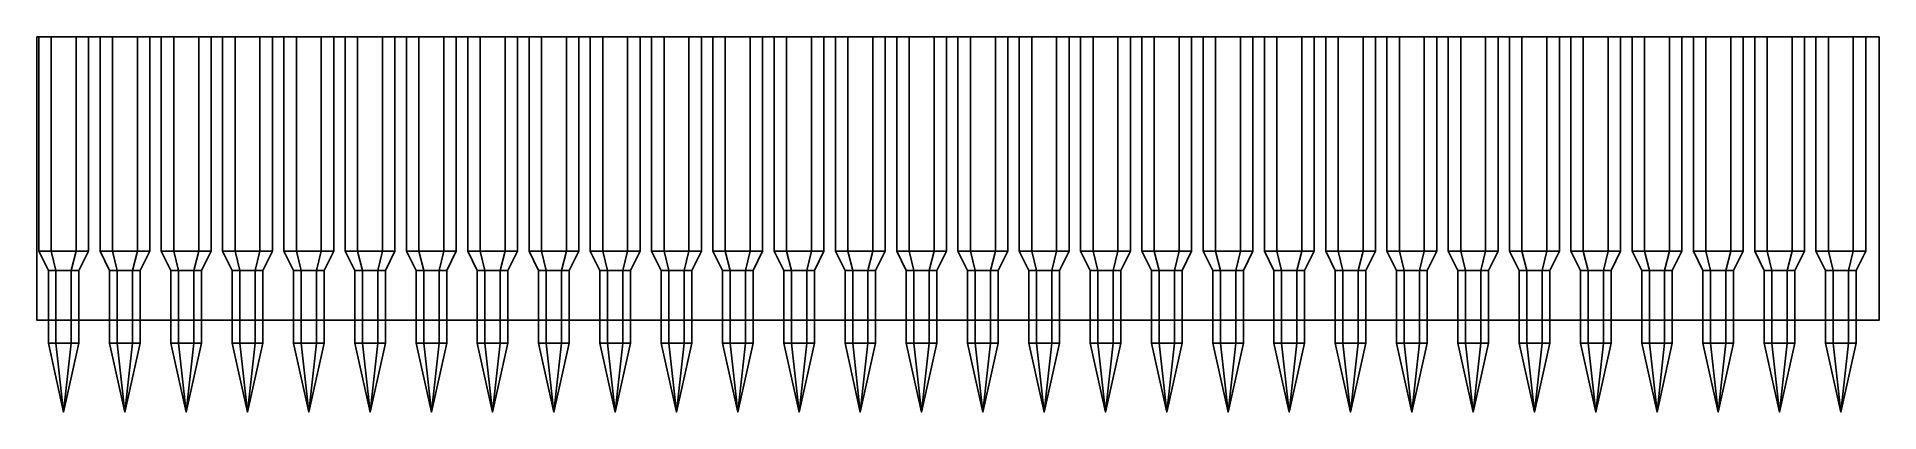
# Model space of a CAD drawing. Extents: x -5.34 to -0.53, y 0.68 to 1.66.
import ezdxf

# ---------------------------------------------------------------- set-up
doc = ezdxf.new("R2010")
doc.units = 0
doc.layers.add('AMMO', color=5, linetype='CONTINUOUS')

msp = doc.modelspace()

# ---------------------------------------------------------------- linework, layer by layer
at = {"layer": 'AMMO'}
for points in [[(-5.34, 1.66, -0.19), (-5.34, 0.92, -0.19), (-5.34, 0.92, -0.13), (-5.34, 1.66, -0.13)], [(-0.53, 1.66, -0.13), (-0.53, 1.66, -0.19), (-5.34, 1.66, -0.19), (-5.34, 1.66, -0.13)], [(-0.53, 1.66, -0.19), (-0.53, 0.92, -0.19), (-5.34, 0.92, -0.19), (-5.34, 1.66, -0.19)], [(-5.34, 1.66, -0.13), (-5.34, 0.92, -0.13), (-0.53, 0.92, -0.13), (-0.53, 1.66, -0.13)], [(-5.2375, 1.66, -0.1163), (-5.3025, 1.66, -0.1163), (-5.335, 1.66, -0.06), (-5.205, 1.66, -0.06)], [(-5.205, 1.66, -0.06), (-5.335, 1.66, -0.06), (-5.3025, 1.66, -0.0037), (-5.2375, 1.66, -0.0037)], [(-5.335, 1.66, -0.06), (-5.3025, 1.66, -0.1163), (-5.3025, 1.1, -0.1163), (-5.335, 1.1, -0.06)], [(-5.3025, 1.66, -0.0037), (-5.335, 1.66, -0.06), (-5.335, 1.1, -0.06), (-5.3025, 1.1, -0.0037)], [(-5.3025, 1.66, -0.1163), (-5.2375, 1.66, -0.1163), (-5.2375, 1.1, -0.1163), (-5.3025, 1.1, -0.1163)], [(-5.2375, 1.66, -0.0037), (-5.3025, 1.66, -0.0037), (-5.3025, 1.1, -0.0037), (-5.2375, 1.1, -0.0037)], [(-5.2375, 1.66, -0.1163), (-5.205, 1.66, -0.06), (-5.205, 1.1, -0.06), (-5.2375, 1.1, -0.1163)], [(-5.205, 1.66, -0.06), (-5.2375, 1.66, -0.0037), (-5.2375, 1.1, -0.0037), (-5.205, 1.1, -0.06)], [(-5.1425, 1.66, -0.0037), (-5.175, 1.66, -0.06), (-5.175, 1.1, -0.06), (-5.1425, 1.1, -0.0037)], [(-5.175, 1.66, -0.06), (-5.1425, 1.66, -0.1163), (-5.1425, 1.1, -0.1163), (-5.175, 1.1, -0.06)], [(-5.045, 1.66, -0.06), (-5.175, 1.66, -0.06), (-5.1425, 1.66, -0.0037), (-5.0775, 1.66, -0.0037)], [(-5.0775, 1.66, -0.1163), (-5.1425, 1.66, -0.1163), (-5.175, 1.66, -0.06), (-5.045, 1.66, -0.06)], [(-5.0775, 1.66, -0.0037), (-5.1425, 1.66, -0.0037), (-5.1425, 1.1, -0.0037), (-5.0775, 1.1, -0.0037)], [(-5.1425, 1.66, -0.1163), (-5.0775, 1.66, -0.1163), (-5.0775, 1.1, -0.1163), (-5.1425, 1.1, -0.1163)], [(-5.045, 1.66, -0.06), (-5.0775, 1.66, -0.0037), (-5.0775, 1.1, -0.0037), (-5.045, 1.1, -0.06)], [(-5.0775, 1.66, -0.1163), (-5.045, 1.66, -0.06), (-5.045, 1.1, -0.06), (-5.0775, 1.1, -0.1163)], [(-4.9825, 1.66, -0.0037), (-5.015, 1.66, -0.06), (-5.015, 1.1, -0.06), (-4.9825, 1.1, -0.0037)], [(-5.015, 1.66, -0.06), (-4.9825, 1.66, -0.1163), (-4.9825, 1.1, -0.1163), (-5.015, 1.1, -0.06)], [(-4.885, 1.66, -0.06), (-5.015, 1.66, -0.06), (-4.9825, 1.66, -0.0037), (-4.9175, 1.66, -0.0037)], [(-4.9175, 1.66, -0.1163), (-4.9825, 1.66, -0.1163), (-5.015, 1.66, -0.06), (-4.885, 1.66, -0.06)], [(-4.9175, 1.66, -0.0037), (-4.9825, 1.66, -0.0037), (-4.9825, 1.1, -0.0037), (-4.9175, 1.1, -0.0037)], [(-4.9825, 1.66, -0.1163), (-4.9175, 1.66, -0.1163), (-4.9175, 1.1, -0.1163), (-4.9825, 1.1, -0.1163)], [(-4.885, 1.66, -0.06), (-4.9175, 1.66, -0.0037), (-4.9175, 1.1, -0.0037), (-4.885, 1.1, -0.06)], [(-4.9175, 1.66, -0.1163), (-4.885, 1.66, -0.06), (-4.885, 1.1, -0.06), (-4.9175, 1.1, -0.1163)], [(-4.7575, 1.66, -0.1163), (-4.8225, 1.66, -0.1163), (-4.855, 1.66, -0.06), (-4.725, 1.66, -0.06)], [(-4.725, 1.66, -0.06), (-4.855, 1.66, -0.06), (-4.8225, 1.66, -0.0037), (-4.7575, 1.66, -0.0037)], [(-4.855, 1.66, -0.06), (-4.8225, 1.66, -0.1163), (-4.8225, 1.1, -0.1163), (-4.855, 1.1, -0.06)], [(-4.8225, 1.66, -0.0037), (-4.855, 1.66, -0.06), (-4.855, 1.1, -0.06), (-4.8225, 1.1, -0.0037)], [(-4.8225, 1.66, -0.1163), (-4.7575, 1.66, -0.1163), (-4.7575, 1.1, -0.1163), (-4.8225, 1.1, -0.1163)], [(-4.7575, 1.66, -0.0037), (-4.8225, 1.66, -0.0037), (-4.8225, 1.1, -0.0037), (-4.7575, 1.1, -0.0037)], [(-4.7575, 1.66, -0.1163), (-4.725, 1.66, -0.06), (-4.725, 1.1, -0.06), (-4.7575, 1.1, -0.1163)], [(-4.725, 1.66, -0.06), (-4.7575, 1.66, -0.0037), (-4.7575, 1.1, -0.0037), (-4.725, 1.1, -0.06)], [(-4.6625, 1.66, -0.0037), (-4.695, 1.66, -0.06), (-4.695, 1.1, -0.06), (-4.6625, 1.1, -0.0037)], [(-4.695, 1.66, -0.06), (-4.6625, 1.66, -0.1163), (-4.6625, 1.1, -0.1163), (-4.695, 1.1, -0.06)], [(-4.565, 1.66, -0.06), (-4.695, 1.66, -0.06), (-4.6625, 1.66, -0.0037), (-4.5975, 1.66, -0.0037)], [(-4.5975, 1.66, -0.1163), (-4.6625, 1.66, -0.1163), (-4.695, 1.66, -0.06), (-4.565, 1.66, -0.06)], [(-4.5975, 1.66, -0.0037), (-4.6625, 1.66, -0.0037), (-4.6625, 1.1, -0.0037), (-4.5975, 1.1, -0.0037)], [(-4.6625, 1.66, -0.1163), (-4.5975, 1.66, -0.1163), (-4.5975, 1.1, -0.1163), (-4.6625, 1.1, -0.1163)], [(-4.565, 1.66, -0.06), (-4.5975, 1.66, -0.0037), (-4.5975, 1.1, -0.0037), (-4.565, 1.1, -0.06)], [(-4.5975, 1.66, -0.1163), (-4.565, 1.66, -0.06), (-4.565, 1.1, -0.06), (-4.5975, 1.1, -0.1163)], [(-4.4375, 1.66, -0.1163), (-4.5025, 1.66, -0.1163), (-4.535, 1.66, -0.06), (-4.405, 1.66, -0.06)], [(-4.405, 1.66, -0.06), (-4.535, 1.66, -0.06), (-4.5025, 1.66, -0.0037), (-4.4375, 1.66, -0.0037)], [(-4.535, 1.66, -0.06), (-4.5025, 1.66, -0.1163), (-4.5025, 1.1, -0.1163), (-4.535, 1.1, -0.06)], [(-4.5025, 1.66, -0.0037), (-4.535, 1.66, -0.06), (-4.535, 1.1, -0.06), (-4.5025, 1.1, -0.0037)], [(-4.5025, 1.66, -0.1163), (-4.4375, 1.66, -0.1163), (-4.4375, 1.1, -0.1163), (-4.5025, 1.1, -0.1163)], [(-4.4375, 1.66, -0.0037), (-4.5025, 1.66, -0.0037), (-4.5025, 1.1, -0.0037), (-4.4375, 1.1, -0.0037)], [(-4.4375, 1.66, -0.1163), (-4.405, 1.66, -0.06), (-4.405, 1.1, -0.06), (-4.4375, 1.1, -0.1163)], [(-4.405, 1.66, -0.06), (-4.4375, 1.66, -0.0037), (-4.4375, 1.1, -0.0037), (-4.405, 1.1, -0.06)], [(-4.2775, 1.66, -0.1163), (-4.3425, 1.66, -0.1163), (-4.375, 1.66, -0.06), (-4.245, 1.66, -0.06)], [(-4.245, 1.66, -0.06), (-4.375, 1.66, -0.06), (-4.3425, 1.66, -0.0037), (-4.2775, 1.66, -0.0037)], [(-4.375, 1.66, -0.06), (-4.3425, 1.66, -0.1163), (-4.3425, 1.1, -0.1163), (-4.375, 1.1, -0.06)], [(-4.3425, 1.66, -0.0037), (-4.375, 1.66, -0.06), (-4.375, 1.1, -0.06), (-4.3425, 1.1, -0.0037)], [(-4.3425, 1.66, -0.1163), (-4.2775, 1.66, -0.1163), (-4.2775, 1.1, -0.1163), (-4.3425, 1.1, -0.1163)], [(-4.2775, 1.66, -0.0037), (-4.3425, 1.66, -0.0037), (-4.3425, 1.1, -0.0037), (-4.2775, 1.1, -0.0037)], [(-4.2775, 1.66, -0.1163), (-4.245, 1.66, -0.06), (-4.245, 1.1, -0.06), (-4.2775, 1.1, -0.1163)], [(-4.245, 1.66, -0.06), (-4.2775, 1.66, -0.0037), (-4.2775, 1.1, -0.0037), (-4.245, 1.1, -0.06)], [(-4.1825, 1.66, -0.0037), (-4.215, 1.66, -0.06), (-4.215, 1.1, -0.06), (-4.1825, 1.1, -0.0037)], [(-4.215, 1.66, -0.06), (-4.1825, 1.66, -0.1163), (-4.1825, 1.1, -0.1163), (-4.215, 1.1, -0.06)], [(-4.085, 1.66, -0.06), (-4.215, 1.66, -0.06), (-4.1825, 1.66, -0.0037), (-4.1175, 1.66, -0.0037)], [(-4.1175, 1.66, -0.1163), (-4.1825, 1.66, -0.1163), (-4.215, 1.66, -0.06), (-4.085, 1.66, -0.06)], [(-4.1175, 1.66, -0.0037), (-4.1825, 1.66, -0.0037), (-4.1825, 1.1, -0.0037), (-4.1175, 1.1, -0.0037)], [(-4.1825, 1.66, -0.1163), (-4.1175, 1.66, -0.1163), (-4.1175, 1.1, -0.1163), (-4.1825, 1.1, -0.1163)], [(-4.085, 1.66, -0.06), (-4.1175, 1.66, -0.0037), (-4.1175, 1.1, -0.0037), (-4.085, 1.1, -0.06)], [(-4.1175, 1.66, -0.1163), (-4.085, 1.66, -0.06), (-4.085, 1.1, -0.06), (-4.1175, 1.1, -0.1163)], [(-4.0225, 1.66, -0.0037), (-4.055, 1.66, -0.06), (-4.055, 1.1, -0.06), (-4.0225, 1.1, -0.0037)], [(-4.055, 1.66, -0.06), (-4.0225, 1.66, -0.1163), (-4.0225, 1.1, -0.1163), (-4.055, 1.1, -0.06)], [(-3.925, 1.66, -0.06), (-4.055, 1.66, -0.06), (-4.0225, 1.66, -0.0037), (-3.9575, 1.66, -0.0037)], [(-3.9575, 1.66, -0.1163), (-4.0225, 1.66, -0.1163), (-4.055, 1.66, -0.06), (-3.925, 1.66, -0.06)], [(-3.9575, 1.66, -0.0037), (-4.0225, 1.66, -0.0037), (-4.0225, 1.1, -0.0037), (-3.9575, 1.1, -0.0037)], [(-4.0225, 1.66, -0.1163), (-3.9575, 1.66, -0.1163), (-3.9575, 1.1, -0.1163), (-4.0225, 1.1, -0.1163)], [(-3.925, 1.66, -0.06), (-3.9575, 1.66, -0.0037), (-3.9575, 1.1, -0.0037), (-3.925, 1.1, -0.06)], [(-3.9575, 1.66, -0.1163), (-3.925, 1.66, -0.06), (-3.925, 1.1, -0.06), (-3.9575, 1.1, -0.1163)], [(-3.7975, 1.66, -0.1163), (-3.8625, 1.66, -0.1163), (-3.895, 1.66, -0.06), (-3.765, 1.66, -0.06)], [(-3.765, 1.66, -0.06), (-3.895, 1.66, -0.06), (-3.8625, 1.66, -0.0037), (-3.7975, 1.66, -0.0037)], [(-3.895, 1.66, -0.06), (-3.8625, 1.66, -0.1163), (-3.8625, 1.1, -0.1163), (-3.895, 1.1, -0.06)], [(-3.8625, 1.66, -0.0037), (-3.895, 1.66, -0.06), (-3.895, 1.1, -0.06), (-3.8625, 1.1, -0.0037)], [(-3.8625, 1.66, -0.1163), (-3.7975, 1.66, -0.1163), (-3.7975, 1.1, -0.1163), (-3.8625, 1.1, -0.1163)], [(-3.7975, 1.66, -0.0037), (-3.8625, 1.66, -0.0037), (-3.8625, 1.1, -0.0037), (-3.7975, 1.1, -0.0037)], [(-3.7975, 1.66, -0.1163), (-3.765, 1.66, -0.06), (-3.765, 1.1, -0.06), (-3.7975, 1.1, -0.1163)], [(-3.765, 1.66, -0.06), (-3.7975, 1.66, -0.0037), (-3.7975, 1.1, -0.0037), (-3.765, 1.1, -0.06)], [(-3.6375, 1.66, -0.1163), (-3.7025, 1.66, -0.1163), (-3.735, 1.66, -0.06), (-3.605, 1.66, -0.06)], [(-3.605, 1.66, -0.06), (-3.735, 1.66, -0.06), (-3.7025, 1.66, -0.0037), (-3.6375, 1.66, -0.0037)], [(-3.735, 1.66, -0.06), (-3.7025, 1.66, -0.1163), (-3.7025, 1.1, -0.1163), (-3.735, 1.1, -0.06)], [(-3.7025, 1.66, -0.0037), (-3.735, 1.66, -0.06), (-3.735, 1.1, -0.06), (-3.7025, 1.1, -0.0037)], [(-3.7025, 1.66, -0.1163), (-3.6375, 1.66, -0.1163), (-3.6375, 1.1, -0.1163), (-3.7025, 1.1, -0.1163)], [(-3.6375, 1.66, -0.0037), (-3.7025, 1.66, -0.0037), (-3.7025, 1.1, -0.0037), (-3.6375, 1.1, -0.0037)], [(-3.6375, 1.66, -0.1163), (-3.605, 1.66, -0.06), (-3.605, 1.1, -0.06), (-3.6375, 1.1, -0.1163)], [(-3.605, 1.66, -0.06), (-3.6375, 1.66, -0.0037), (-3.6375, 1.1, -0.0037), (-3.605, 1.1, -0.06)], [(-3.5425, 1.66, -0.0037), (-3.575, 1.66, -0.06), (-3.575, 1.1, -0.06), (-3.5425, 1.1, -0.0037)], [(-3.575, 1.66, -0.06), (-3.5425, 1.66, -0.1163), (-3.5425, 1.1, -0.1163), (-3.575, 1.1, -0.06)], [(-3.445, 1.66, -0.06), (-3.575, 1.66, -0.06), (-3.5425, 1.66, -0.0037), (-3.4775, 1.66, -0.0037)], [(-3.4775, 1.66, -0.1163), (-3.5425, 1.66, -0.1163), (-3.575, 1.66, -0.06), (-3.445, 1.66, -0.06)], [(-3.4775, 1.66, -0.0037), (-3.5425, 1.66, -0.0037), (-3.5425, 1.1, -0.0037), (-3.4775, 1.1, -0.0037)], [(-3.5425, 1.66, -0.1163), (-3.4775, 1.66, -0.1163), (-3.4775, 1.1, -0.1163), (-3.5425, 1.1, -0.1163)], [(-3.445, 1.66, -0.06), (-3.4775, 1.66, -0.0037), (-3.4775, 1.1, -0.0037), (-3.445, 1.1, -0.06)], [(-3.4775, 1.66, -0.1163), (-3.445, 1.66, -0.06), (-3.445, 1.1, -0.06), (-3.4775, 1.1, -0.1163)], [(-3.3175, 1.66, -0.1163), (-3.3825, 1.66, -0.1163), (-3.415, 1.66, -0.06), (-3.285, 1.66, -0.06)], [(-3.285, 1.66, -0.06), (-3.415, 1.66, -0.06), (-3.3825, 1.66, -0.0037), (-3.3175, 1.66, -0.0037)], [(-3.415, 1.66, -0.06), (-3.3825, 1.66, -0.1163), (-3.3825, 1.1, -0.1163), (-3.415, 1.1, -0.06)], [(-3.3825, 1.66, -0.0037), (-3.415, 1.66, -0.06), (-3.415, 1.1, -0.06), (-3.3825, 1.1, -0.0037)], [(-3.3825, 1.66, -0.1163), (-3.3175, 1.66, -0.1163), (-3.3175, 1.1, -0.1163), (-3.3825, 1.1, -0.1163)], [(-3.3175, 1.66, -0.0037), (-3.3825, 1.66, -0.0037), (-3.3825, 1.1, -0.0037), (-3.3175, 1.1, -0.0037)], [(-3.3175, 1.66, -0.1163), (-3.285, 1.66, -0.06), (-3.285, 1.1, -0.06), (-3.3175, 1.1, -0.1163)], [(-3.285, 1.66, -0.06), (-3.3175, 1.66, -0.0037), (-3.3175, 1.1, -0.0037), (-3.285, 1.1, -0.06)], [(-3.2225, 1.66, -0.0037), (-3.255, 1.66, -0.06), (-3.255, 1.1, -0.06), (-3.2225, 1.1, -0.0037)], [(-3.255, 1.66, -0.06), (-3.2225, 1.66, -0.1163), (-3.2225, 1.1, -0.1163), (-3.255, 1.1, -0.06)], [(-3.125, 1.66, -0.06), (-3.255, 1.66, -0.06), (-3.2225, 1.66, -0.0037), (-3.1575, 1.66, -0.0037)], [(-3.1575, 1.66, -0.1163), (-3.2225, 1.66, -0.1163), (-3.255, 1.66, -0.06), (-3.125, 1.66, -0.06)], [(-3.1575, 1.66, -0.0037), (-3.2225, 1.66, -0.0037), (-3.2225, 1.1, -0.0037), (-3.1575, 1.1, -0.0037)], [(-3.2225, 1.66, -0.1163), (-3.1575, 1.66, -0.1163), (-3.1575, 1.1, -0.1163), (-3.2225, 1.1, -0.1163)], [(-3.125, 1.66, -0.06), (-3.1575, 1.66, -0.0037), (-3.1575, 1.1, -0.0037), (-3.125, 1.1, -0.06)], [(-3.1575, 1.66, -0.1163), (-3.125, 1.66, -0.06), (-3.125, 1.1, -0.06), (-3.1575, 1.1, -0.1163)], [(-3.0625, 1.66, -0.0037), (-3.095, 1.66, -0.06), (-3.095, 1.1, -0.06), (-3.0625, 1.1, -0.0037)], [(-3.095, 1.66, -0.06), (-3.0625, 1.66, -0.1163), (-3.0625, 1.1, -0.1163), (-3.095, 1.1, -0.06)], [(-2.965, 1.66, -0.06), (-3.095, 1.66, -0.06), (-3.0625, 1.66, -0.0037), (-2.9975, 1.66, -0.0037)], [(-2.9975, 1.66, -0.1163), (-3.0625, 1.66, -0.1163), (-3.095, 1.66, -0.06), (-2.965, 1.66, -0.06)], [(-2.9975, 1.66, -0.0037), (-3.0625, 1.66, -0.0037), (-3.0625, 1.1, -0.0037), (-2.9975, 1.1, -0.0037)], [(-3.0625, 1.66, -0.1163), (-2.9975, 1.66, -0.1163), (-2.9975, 1.1, -0.1163), (-3.0625, 1.1, -0.1163)], [(-2.965, 1.66, -0.06), (-2.9975, 1.66, -0.0037), (-2.9975, 1.1, -0.0037), (-2.965, 1.1, -0.06)], [(-2.9975, 1.66, -0.1163), (-2.965, 1.66, -0.06), (-2.965, 1.1, -0.06), (-2.9975, 1.1, -0.1163)], [(-2.8375, 1.66, -0.1163), (-2.9025, 1.66, -0.1163), (-2.935, 1.66, -0.06), (-2.805, 1.66, -0.06)], [(-2.805, 1.66, -0.06), (-2.935, 1.66, -0.06), (-2.9025, 1.66, -0.0037), (-2.8375, 1.66, -0.0037)], [(-2.935, 1.66, -0.06), (-2.9025, 1.66, -0.1163), (-2.9025, 1.1, -0.1163), (-2.935, 1.1, -0.06)], [(-2.9025, 1.66, -0.0037), (-2.935, 1.66, -0.06), (-2.935, 1.1, -0.06), (-2.9025, 1.1, -0.0037)], [(-2.9025, 1.66, -0.1163), (-2.8375, 1.66, -0.1163), (-2.8375, 1.1, -0.1163), (-2.9025, 1.1, -0.1163)], [(-2.8375, 1.66, -0.0037), (-2.9025, 1.66, -0.0037), (-2.9025, 1.1, -0.0037), (-2.8375, 1.1, -0.0037)], [(-2.8375, 1.66, -0.1163), (-2.805, 1.66, -0.06), (-2.805, 1.1, -0.06), (-2.8375, 1.1, -0.1163)], [(-2.805, 1.66, -0.06), (-2.8375, 1.66, -0.0037), (-2.8375, 1.1, -0.0037), (-2.805, 1.1, -0.06)], [(-2.6775, 1.66, -0.1163), (-2.7425, 1.66, -0.1163), (-2.775, 1.66, -0.06), (-2.645, 1.66, -0.06)], [(-2.645, 1.66, -0.06), (-2.775, 1.66, -0.06), (-2.7425, 1.66, -0.0037), (-2.6775, 1.66, -0.0037)], [(-2.775, 1.66, -0.06), (-2.7425, 1.66, -0.1163), (-2.7425, 1.1, -0.1163), (-2.775, 1.1, -0.06)], [(-2.7425, 1.66, -0.0037), (-2.775, 1.66, -0.06), (-2.775, 1.1, -0.06), (-2.7425, 1.1, -0.0037)], [(-2.7425, 1.66, -0.1163), (-2.6775, 1.66, -0.1163), (-2.6775, 1.1, -0.1163), (-2.7425, 1.1, -0.1163)], [(-2.6775, 1.66, -0.0037), (-2.7425, 1.66, -0.0037), (-2.7425, 1.1, -0.0037), (-2.6775, 1.1, -0.0037)], [(-2.6775, 1.66, -0.1163), (-2.645, 1.66, -0.06), (-2.645, 1.1, -0.06), (-2.6775, 1.1, -0.1163)], [(-2.645, 1.66, -0.06), (-2.6775, 1.66, -0.0037), (-2.6775, 1.1, -0.0037), (-2.645, 1.1, -0.06)], [(-2.5825, 1.66, -0.0037), (-2.615, 1.66, -0.06), (-2.615, 1.1, -0.06), (-2.5825, 1.1, -0.0037)], [(-2.615, 1.66, -0.06), (-2.5825, 1.66, -0.1163), (-2.5825, 1.1, -0.1163), (-2.615, 1.1, -0.06)], [(-2.485, 1.66, -0.06), (-2.615, 1.66, -0.06), (-2.5825, 1.66, -0.0037), (-2.5175, 1.66, -0.0037)], [(-2.5175, 1.66, -0.1163), (-2.5825, 1.66, -0.1163), (-2.615, 1.66, -0.06), (-2.485, 1.66, -0.06)], [(-2.5175, 1.66, -0.0037), (-2.5825, 1.66, -0.0037), (-2.5825, 1.1, -0.0037), (-2.5175, 1.1, -0.0037)], [(-2.5825, 1.66, -0.1163), (-2.5175, 1.66, -0.1163), (-2.5175, 1.1, -0.1163), (-2.5825, 1.1, -0.1163)], [(-2.485, 1.66, -0.06), (-2.5175, 1.66, -0.0037), (-2.5175, 1.1, -0.0037), (-2.485, 1.1, -0.06)], [(-2.5175, 1.66, -0.1163), (-2.485, 1.66, -0.06), (-2.485, 1.1, -0.06), (-2.5175, 1.1, -0.1163)], [(-2.3575, 1.66, -0.1163), (-2.4225, 1.66, -0.1163), (-2.455, 1.66, -0.06), (-2.325, 1.66, -0.06)], [(-2.325, 1.66, -0.06), (-2.455, 1.66, -0.06), (-2.4225, 1.66, -0.0037), (-2.3575, 1.66, -0.0037)], [(-2.455, 1.66, -0.06), (-2.4225, 1.66, -0.1163), (-2.4225, 1.1, -0.1163), (-2.455, 1.1, -0.06)], [(-2.4225, 1.66, -0.0037), (-2.455, 1.66, -0.06), (-2.455, 1.1, -0.06), (-2.4225, 1.1, -0.0037)], [(-2.4225, 1.66, -0.1163), (-2.3575, 1.66, -0.1163), (-2.3575, 1.1, -0.1163), (-2.4225, 1.1, -0.1163)], [(-2.3575, 1.66, -0.0037), (-2.4225, 1.66, -0.0037), (-2.4225, 1.1, -0.0037), (-2.3575, 1.1, -0.0037)], [(-2.3575, 1.66, -0.1163), (-2.325, 1.66, -0.06), (-2.325, 1.1, -0.06), (-2.3575, 1.1, -0.1163)], [(-2.325, 1.66, -0.06), (-2.3575, 1.66, -0.0037), (-2.3575, 1.1, -0.0037), (-2.325, 1.1, -0.06)], [(-2.2625, 1.66, -0.0037), (-2.295, 1.66, -0.06), (-2.295, 1.1, -0.06), (-2.2625, 1.1, -0.0037)], [(-2.295, 1.66, -0.06), (-2.2625, 1.66, -0.1163), (-2.2625, 1.1, -0.1163), (-2.295, 1.1, -0.06)], [(-2.165, 1.66, -0.06), (-2.295, 1.66, -0.06), (-2.2625, 1.66, -0.0037), (-2.1975, 1.66, -0.0037)], [(-2.1975, 1.66, -0.1163), (-2.2625, 1.66, -0.1163), (-2.295, 1.66, -0.06), (-2.165, 1.66, -0.06)], [(-2.1975, 1.66, -0.0037), (-2.2625, 1.66, -0.0037), (-2.2625, 1.1, -0.0037), (-2.1975, 1.1, -0.0037)], [(-2.2625, 1.66, -0.1163), (-2.1975, 1.66, -0.1163), (-2.1975, 1.1, -0.1163), (-2.2625, 1.1, -0.1163)], [(-2.165, 1.66, -0.06), (-2.1975, 1.66, -0.0037), (-2.1975, 1.1, -0.0037), (-2.165, 1.1, -0.06)], [(-2.1975, 1.66, -0.1163), (-2.165, 1.66, -0.06), (-2.165, 1.1, -0.06), (-2.1975, 1.1, -0.1163)], [(-2.1025, 1.66, -0.0037), (-2.135, 1.66, -0.06), (-2.135, 1.1, -0.06), (-2.1025, 1.1, -0.0037)], [(-2.135, 1.66, -0.06), (-2.1025, 1.66, -0.1163), (-2.1025, 1.1, -0.1163), (-2.135, 1.1, -0.06)], [(-2.005, 1.66, -0.06), (-2.135, 1.66, -0.06), (-2.1025, 1.66, -0.0037), (-2.0375, 1.66, -0.0037)], [(-2.0375, 1.66, -0.1163), (-2.1025, 1.66, -0.1163), (-2.135, 1.66, -0.06), (-2.005, 1.66, -0.06)], [(-2.0375, 1.66, -0.0037), (-2.1025, 1.66, -0.0037), (-2.1025, 1.1, -0.0037), (-2.0375, 1.1, -0.0037)], [(-2.1025, 1.66, -0.1163), (-2.0375, 1.66, -0.1163), (-2.0375, 1.1, -0.1163), (-2.1025, 1.1, -0.1163)], [(-2.005, 1.66, -0.06), (-2.0375, 1.66, -0.0037), (-2.0375, 1.1, -0.0037), (-2.005, 1.1, -0.06)], [(-2.0375, 1.66, -0.1163), (-2.005, 1.66, -0.06), (-2.005, 1.1, -0.06), (-2.0375, 1.1, -0.1163)], [(-1.8775, 1.66, -0.1163), (-1.9425, 1.66, -0.1163), (-1.975, 1.66, -0.06), (-1.845, 1.66, -0.06)], [(-1.845, 1.66, -0.06), (-1.975, 1.66, -0.06), (-1.9425, 1.66, -0.0037), (-1.8775, 1.66, -0.0037)], [(-1.975, 1.66, -0.06), (-1.9425, 1.66, -0.1163), (-1.9425, 1.1, -0.1163), (-1.975, 1.1, -0.06)], [(-1.9425, 1.66, -0.0037), (-1.975, 1.66, -0.06), (-1.975, 1.1, -0.06), (-1.9425, 1.1, -0.0037)], [(-1.9425, 1.66, -0.1163), (-1.8775, 1.66, -0.1163), (-1.8775, 1.1, -0.1163), (-1.9425, 1.1, -0.1163)], [(-1.8775, 1.66, -0.0037), (-1.9425, 1.66, -0.0037), (-1.9425, 1.1, -0.0037), (-1.8775, 1.1, -0.0037)], [(-1.8775, 1.66, -0.1163), (-1.845, 1.66, -0.06), (-1.845, 1.1, -0.06), (-1.8775, 1.1, -0.1163)], [(-1.845, 1.66, -0.06), (-1.8775, 1.66, -0.0037), (-1.8775, 1.1, -0.0037), (-1.845, 1.1, -0.06)], [(-1.7175, 1.66, -0.1163), (-1.7825, 1.66, -0.1163), (-1.815, 1.66, -0.06), (-1.685, 1.66, -0.06)], [(-1.685, 1.66, -0.06), (-1.815, 1.66, -0.06), (-1.7825, 1.66, -0.0037), (-1.7175, 1.66, -0.0037)], [(-1.815, 1.66, -0.06), (-1.7825, 1.66, -0.1163), (-1.7825, 1.1, -0.1163), (-1.815, 1.1, -0.06)], [(-1.7825, 1.66, -0.0037), (-1.815, 1.66, -0.06), (-1.815, 1.1, -0.06), (-1.7825, 1.1, -0.0037)], [(-1.7825, 1.66, -0.1163), (-1.7175, 1.66, -0.1163), (-1.7175, 1.1, -0.1163), (-1.7825, 1.1, -0.1163)], [(-1.7175, 1.66, -0.0037), (-1.7825, 1.66, -0.0037), (-1.7825, 1.1, -0.0037), (-1.7175, 1.1, -0.0037)], [(-1.7175, 1.66, -0.1163), (-1.685, 1.66, -0.06), (-1.685, 1.1, -0.06), (-1.7175, 1.1, -0.1163)], [(-1.685, 1.66, -0.06), (-1.7175, 1.66, -0.0037), (-1.7175, 1.1, -0.0037), (-1.685, 1.1, -0.06)], [(-1.6225, 1.66, -0.0037), (-1.655, 1.66, -0.06), (-1.655, 1.1, -0.06), (-1.6225, 1.1, -0.0037)], [(-1.655, 1.66, -0.06), (-1.6225, 1.66, -0.1163), (-1.6225, 1.1, -0.1163), (-1.655, 1.1, -0.06)], [(-1.525, 1.66, -0.06), (-1.655, 1.66, -0.06), (-1.6225, 1.66, -0.0037), (-1.5575, 1.66, -0.0037)], [(-1.5575, 1.66, -0.1163), (-1.6225, 1.66, -0.1163), (-1.655, 1.66, -0.06), (-1.525, 1.66, -0.06)], [(-1.5575, 1.66, -0.0037), (-1.6225, 1.66, -0.0037), (-1.6225, 1.1, -0.0037), (-1.5575, 1.1, -0.0037)], [(-1.6225, 1.66, -0.1163), (-1.5575, 1.66, -0.1163), (-1.5575, 1.1, -0.1163), (-1.6225, 1.1, -0.1163)], [(-1.525, 1.66, -0.06), (-1.5575, 1.66, -0.0037), (-1.5575, 1.1, -0.0037), (-1.525, 1.1, -0.06)], [(-1.5575, 1.66, -0.1163), (-1.525, 1.66, -0.06), (-1.525, 1.1, -0.06), (-1.5575, 1.1, -0.1163)], [(-1.4625, 1.66, -0.0037), (-1.495, 1.66, -0.06), (-1.495, 1.1, -0.06), (-1.4625, 1.1, -0.0037)], [(-1.495, 1.66, -0.06), (-1.4625, 1.66, -0.1163), (-1.4625, 1.1, -0.1163), (-1.495, 1.1, -0.06)], [(-1.365, 1.66, -0.06), (-1.495, 1.66, -0.06), (-1.4625, 1.66, -0.0037), (-1.3975, 1.66, -0.0037)], [(-1.3975, 1.66, -0.1163), (-1.4625, 1.66, -0.1163), (-1.495, 1.66, -0.06), (-1.365, 1.66, -0.06)], [(-1.3975, 1.66, -0.0037), (-1.4625, 1.66, -0.0037), (-1.4625, 1.1, -0.0037), (-1.3975, 1.1, -0.0037)], [(-1.4625, 1.66, -0.1163), (-1.3975, 1.66, -0.1163), (-1.3975, 1.1, -0.1163), (-1.4625, 1.1, -0.1163)], [(-1.365, 1.66, -0.06), (-1.3975, 1.66, -0.0037), (-1.3975, 1.1, -0.0037), (-1.365, 1.1, -0.06)], [(-1.3975, 1.66, -0.1163), (-1.365, 1.66, -0.06), (-1.365, 1.1, -0.06), (-1.3975, 1.1, -0.1163)], [(-1.2375, 1.66, -0.1163), (-1.3025, 1.66, -0.1163), (-1.335, 1.66, -0.06), (-1.205, 1.66, -0.06)], [(-1.205, 1.66, -0.06), (-1.335, 1.66, -0.06), (-1.3025, 1.66, -0.0037), (-1.2375, 1.66, -0.0037)], [(-1.335, 1.66, -0.06), (-1.3025, 1.66, -0.1163), (-1.3025, 1.1, -0.1163), (-1.335, 1.1, -0.06)], [(-1.3025, 1.66, -0.0037), (-1.335, 1.66, -0.06), (-1.335, 1.1, -0.06), (-1.3025, 1.1, -0.0037)], [(-1.3025, 1.66, -0.1163), (-1.2375, 1.66, -0.1163), (-1.2375, 1.1, -0.1163), (-1.3025, 1.1, -0.1163)], [(-1.2375, 1.66, -0.0037), (-1.3025, 1.66, -0.0037), (-1.3025, 1.1, -0.0037), (-1.2375, 1.1, -0.0037)], [(-1.2375, 1.66, -0.1163), (-1.205, 1.66, -0.06), (-1.205, 1.1, -0.06), (-1.2375, 1.1, -0.1163)], [(-1.205, 1.66, -0.06), (-1.2375, 1.66, -0.0037), (-1.2375, 1.1, -0.0037), (-1.205, 1.1, -0.06)], [(-1.1425, 1.66, -0.0037), (-1.175, 1.66, -0.06), (-1.175, 1.1, -0.06), (-1.1425, 1.1, -0.0037)], [(-1.175, 1.66, -0.06), (-1.1425, 1.66, -0.1163), (-1.1425, 1.1, -0.1163), (-1.175, 1.1, -0.06)], [(-1.045, 1.66, -0.06), (-1.175, 1.66, -0.06), (-1.1425, 1.66, -0.0037), (-1.0775, 1.66, -0.0037)], [(-1.0775, 1.66, -0.1163), (-1.1425, 1.66, -0.1163), (-1.175, 1.66, -0.06), (-1.045, 1.66, -0.06)], [(-1.0775, 1.66, -0.0037), (-1.1425, 1.66, -0.0037), (-1.1425, 1.1, -0.0037), (-1.0775, 1.1, -0.0037)], [(-1.1425, 1.66, -0.1163), (-1.0775, 1.66, -0.1163), (-1.0775, 1.1, -0.1163), (-1.1425, 1.1, -0.1163)], [(-1.045, 1.66, -0.06), (-1.0775, 1.66, -0.0037), (-1.0775, 1.1, -0.0037), (-1.045, 1.1, -0.06)], [(-1.0775, 1.66, -0.1163), (-1.045, 1.66, -0.06), (-1.045, 1.1, -0.06), (-1.0775, 1.1, -0.1163)], [(-0.9175, 1.66, -0.1163), (-0.9825, 1.66, -0.1163), (-1.015, 1.66, -0.06), (-0.885, 1.66, -0.06)], [(-0.885, 1.66, -0.06), (-1.015, 1.66, -0.06), (-0.9825, 1.66, -0.0037), (-0.9175, 1.66, -0.0037)], [(-1.015, 1.66, -0.06), (-0.9825, 1.66, -0.1163), (-0.9825, 1.1, -0.1163), (-1.015, 1.1, -0.06)], [(-0.9825, 1.66, -0.0037), (-1.015, 1.66, -0.06), (-1.015, 1.1, -0.06), (-0.9825, 1.1, -0.0037)], [(-0.9825, 1.66, -0.1163), (-0.9175, 1.66, -0.1163), (-0.9175, 1.1, -0.1163), (-0.9825, 1.1, -0.1163)], [(-0.9175, 1.66, -0.0037), (-0.9825, 1.66, -0.0037), (-0.9825, 1.1, -0.0037), (-0.9175, 1.1, -0.0037)], [(-0.9175, 1.66, -0.1163), (-0.885, 1.66, -0.06), (-0.885, 1.1, -0.06), (-0.9175, 1.1, -0.1163)], [(-0.885, 1.66, -0.06), (-0.9175, 1.66, -0.0037), (-0.9175, 1.1, -0.0037), (-0.885, 1.1, -0.06)], [(-0.7575, 1.66, -0.1163), (-0.8225, 1.66, -0.1163), (-0.855, 1.66, -0.06), (-0.725, 1.66, -0.06)], [(-0.725, 1.66, -0.06), (-0.855, 1.66, -0.06), (-0.8225, 1.66, -0.0037), (-0.7575, 1.66, -0.0037)], [(-0.855, 1.66, -0.06), (-0.8225, 1.66, -0.1163), (-0.8225, 1.1, -0.1163), (-0.855, 1.1, -0.06)], [(-0.8225, 1.66, -0.0037), (-0.855, 1.66, -0.06), (-0.855, 1.1, -0.06), (-0.8225, 1.1, -0.0037)], [(-0.8225, 1.66, -0.1163), (-0.7575, 1.66, -0.1163), (-0.7575, 1.1, -0.1163), (-0.8225, 1.1, -0.1163)], [(-0.7575, 1.66, -0.0037), (-0.8225, 1.66, -0.0037), (-0.8225, 1.1, -0.0037), (-0.7575, 1.1, -0.0037)], [(-0.7575, 1.66, -0.1163), (-0.725, 1.66, -0.06), (-0.725, 1.1, -0.06), (-0.7575, 1.1, -0.1163)], [(-0.725, 1.66, -0.06), (-0.7575, 1.66, -0.0037), (-0.7575, 1.1, -0.0037), (-0.725, 1.1, -0.06)], [(-0.6625, 1.66, -0.0037), (-0.695, 1.66, -0.06), (-0.695, 1.1, -0.06), (-0.6625, 1.1, -0.0037)], [(-0.695, 1.66, -0.06), (-0.6625, 1.66, -0.1163), (-0.6625, 1.1, -0.1163), (-0.695, 1.1, -0.06)], [(-0.565, 1.66, -0.06), (-0.695, 1.66, -0.06), (-0.6625, 1.66, -0.0037), (-0.5975, 1.66, -0.0037)], [(-0.5975, 1.66, -0.1163), (-0.6625, 1.66, -0.1163), (-0.695, 1.66, -0.06), (-0.565, 1.66, -0.06)], [(-0.5975, 1.66, -0.0037), (-0.6625, 1.66, -0.0037), (-0.6625, 1.1, -0.0037), (-0.5975, 1.1, -0.0037)], [(-0.6625, 1.66, -0.1163), (-0.5975, 1.66, -0.1163), (-0.5975, 1.1, -0.1163), (-0.6625, 1.1, -0.1163)], [(-0.565, 1.66, -0.06), (-0.5975, 1.66, -0.0037), (-0.5975, 1.1, -0.0037), (-0.565, 1.1, -0.06)], [(-0.5975, 1.66, -0.1163), (-0.565, 1.66, -0.06), (-0.565, 1.1, -0.06), (-0.5975, 1.1, -0.1163)], [(-0.53, 0.92, -0.13), (-0.53, 0.92, -0.19), (-0.53, 1.66, -0.19), (-0.53, 1.66, -0.13)], [(-5.31, 1.05, -0.06), (-5.29, 1.05, -0.0254), (-5.3025, 1.1, -0.0037), (-5.335, 1.1, -0.06)], [(-5.29, 1.05, -0.0946), (-5.31, 1.05, -0.06), (-5.335, 1.1, -0.06), (-5.3025, 1.1, -0.1163)], [(-5.29, 1.05, -0.0254), (-5.25, 1.05, -0.0254), (-5.2375, 1.1, -0.0037), (-5.3025, 1.1, -0.0037)], [(-5.25, 1.05, -0.0946), (-5.29, 1.05, -0.0946), (-5.3025, 1.1, -0.1163), (-5.2375, 1.1, -0.1163)], [(-5.25, 1.05, -0.0254), (-5.23, 1.05, -0.06), (-5.205, 1.1, -0.06), (-5.2375, 1.1, -0.0037)], [(-5.23, 1.05, -0.06), (-5.25, 1.05, -0.0946), (-5.2375, 1.1, -0.1163), (-5.205, 1.1, -0.06)], [(-5.13, 1.05, -0.0946), (-5.15, 1.05, -0.06), (-5.175, 1.1, -0.06), (-5.1425, 1.1, -0.1163)], [(-5.15, 1.05, -0.06), (-5.13, 1.05, -0.0254), (-5.1425, 1.1, -0.0037), (-5.175, 1.1, -0.06)], [(-5.09, 1.05, -0.0946), (-5.13, 1.05, -0.0946), (-5.1425, 1.1, -0.1163), (-5.0775, 1.1, -0.1163)], [(-5.13, 1.05, -0.0254), (-5.09, 1.05, -0.0254), (-5.0775, 1.1, -0.0037), (-5.1425, 1.1, -0.0037)], [(-5.07, 1.05, -0.06), (-5.09, 1.05, -0.0946), (-5.0775, 1.1, -0.1163), (-5.045, 1.1, -0.06)], [(-5.09, 1.05, -0.0254), (-5.07, 1.05, -0.06), (-5.045, 1.1, -0.06), (-5.0775, 1.1, -0.0037)], [(-4.97, 1.05, -0.0946), (-4.99, 1.05, -0.06), (-5.015, 1.1, -0.06), (-4.9825, 1.1, -0.1163)], [(-4.99, 1.05, -0.06), (-4.97, 1.05, -0.0254), (-4.9825, 1.1, -0.0037), (-5.015, 1.1, -0.06)], [(-4.93, 1.05, -0.0946), (-4.97, 1.05, -0.0946), (-4.9825, 1.1, -0.1163), (-4.9175, 1.1, -0.1163)], [(-4.97, 1.05, -0.0254), (-4.93, 1.05, -0.0254), (-4.9175, 1.1, -0.0037), (-4.9825, 1.1, -0.0037)], [(-4.91, 1.05, -0.06), (-4.93, 1.05, -0.0946), (-4.9175, 1.1, -0.1163), (-4.885, 1.1, -0.06)], [(-4.93, 1.05, -0.0254), (-4.91, 1.05, -0.06), (-4.885, 1.1, -0.06), (-4.9175, 1.1, -0.0037)], [(-4.83, 1.05, -0.06), (-4.81, 1.05, -0.0254), (-4.8225, 1.1, -0.0037), (-4.855, 1.1, -0.06)], [(-4.81, 1.05, -0.0946), (-4.83, 1.05, -0.06), (-4.855, 1.1, -0.06), (-4.8225, 1.1, -0.1163)], [(-4.81, 1.05, -0.0254), (-4.77, 1.05, -0.0254), (-4.7575, 1.1, -0.0037), (-4.8225, 1.1, -0.0037)], [(-4.77, 1.05, -0.0946), (-4.81, 1.05, -0.0946), (-4.8225, 1.1, -0.1163), (-4.7575, 1.1, -0.1163)], [(-4.77, 1.05, -0.0254), (-4.75, 1.05, -0.06), (-4.725, 1.1, -0.06), (-4.7575, 1.1, -0.0037)], [(-4.75, 1.05, -0.06), (-4.77, 1.05, -0.0946), (-4.7575, 1.1, -0.1163), (-4.725, 1.1, -0.06)], [(-4.65, 1.05, -0.0946), (-4.67, 1.05, -0.06), (-4.695, 1.1, -0.06), (-4.6625, 1.1, -0.1163)], [(-4.67, 1.05, -0.06), (-4.65, 1.05, -0.0254), (-4.6625, 1.1, -0.0037), (-4.695, 1.1, -0.06)], [(-4.61, 1.05, -0.0946), (-4.65, 1.05, -0.0946), (-4.6625, 1.1, -0.1163), (-4.5975, 1.1, -0.1163)], [(-4.65, 1.05, -0.0254), (-4.61, 1.05, -0.0254), (-4.5975, 1.1, -0.0037), (-4.6625, 1.1, -0.0037)], [(-4.59, 1.05, -0.06), (-4.61, 1.05, -0.0946), (-4.5975, 1.1, -0.1163), (-4.565, 1.1, -0.06)], [(-4.61, 1.05, -0.0254), (-4.59, 1.05, -0.06), (-4.565, 1.1, -0.06), (-4.5975, 1.1, -0.0037)], [(-4.51, 1.05, -0.06), (-4.49, 1.05, -0.0254), (-4.5025, 1.1, -0.0037), (-4.535, 1.1, -0.06)], [(-4.49, 1.05, -0.0946), (-4.51, 1.05, -0.06), (-4.535, 1.1, -0.06), (-4.5025, 1.1, -0.1163)], [(-4.49, 1.05, -0.0254), (-4.45, 1.05, -0.0254), (-4.4375, 1.1, -0.0037), (-4.5025, 1.1, -0.0037)], [(-4.45, 1.05, -0.0946), (-4.49, 1.05, -0.0946), (-4.5025, 1.1, -0.1163), (-4.4375, 1.1, -0.1163)], [(-4.45, 1.05, -0.0254), (-4.43, 1.05, -0.06), (-4.405, 1.1, -0.06), (-4.4375, 1.1, -0.0037)], [(-4.43, 1.05, -0.06), (-4.45, 1.05, -0.0946), (-4.4375, 1.1, -0.1163), (-4.405, 1.1, -0.06)], [(-4.35, 1.05, -0.06), (-4.33, 1.05, -0.0254), (-4.3425, 1.1, -0.0037), (-4.375, 1.1, -0.06)], [(-4.33, 1.05, -0.0946), (-4.35, 1.05, -0.06), (-4.375, 1.1, -0.06), (-4.3425, 1.1, -0.1163)], [(-4.33, 1.05, -0.0254), (-4.29, 1.05, -0.0254), (-4.2775, 1.1, -0.0037), (-4.3425, 1.1, -0.0037)], [(-4.29, 1.05, -0.0946), (-4.33, 1.05, -0.0946), (-4.3425, 1.1, -0.1163), (-4.2775, 1.1, -0.1163)], [(-4.29, 1.05, -0.0254), (-4.27, 1.05, -0.06), (-4.245, 1.1, -0.06), (-4.2775, 1.1, -0.0037)], [(-4.27, 1.05, -0.06), (-4.29, 1.05, -0.0946), (-4.2775, 1.1, -0.1163), (-4.245, 1.1, -0.06)], [(-4.17, 1.05, -0.0946), (-4.19, 1.05, -0.06), (-4.215, 1.1, -0.06), (-4.1825, 1.1, -0.1163)], [(-4.19, 1.05, -0.06), (-4.17, 1.05, -0.0254), (-4.1825, 1.1, -0.0037), (-4.215, 1.1, -0.06)], [(-4.13, 1.05, -0.0946), (-4.17, 1.05, -0.0946), (-4.1825, 1.1, -0.1163), (-4.1175, 1.1, -0.1163)], [(-4.17, 1.05, -0.0254), (-4.13, 1.05, -0.0254), (-4.1175, 1.1, -0.0037), (-4.1825, 1.1, -0.0037)], [(-4.11, 1.05, -0.06), (-4.13, 1.05, -0.0946), (-4.1175, 1.1, -0.1163), (-4.085, 1.1, -0.06)], [(-4.13, 1.05, -0.0254), (-4.11, 1.05, -0.06), (-4.085, 1.1, -0.06), (-4.1175, 1.1, -0.0037)], [(-4.01, 1.05, -0.0946), (-4.03, 1.05, -0.06), (-4.055, 1.1, -0.06), (-4.0225, 1.1, -0.1163)], [(-4.03, 1.05, -0.06), (-4.01, 1.05, -0.0254), (-4.0225, 1.1, -0.0037), (-4.055, 1.1, -0.06)], [(-3.97, 1.05, -0.0946), (-4.01, 1.05, -0.0946), (-4.0225, 1.1, -0.1163), (-3.9575, 1.1, -0.1163)], [(-4.01, 1.05, -0.0254), (-3.97, 1.05, -0.0254), (-3.9575, 1.1, -0.0037), (-4.0225, 1.1, -0.0037)], [(-3.95, 1.05, -0.06), (-3.97, 1.05, -0.0946), (-3.9575, 1.1, -0.1163), (-3.925, 1.1, -0.06)], [(-3.97, 1.05, -0.0254), (-3.95, 1.05, -0.06), (-3.925, 1.1, -0.06), (-3.9575, 1.1, -0.0037)], [(-3.87, 1.05, -0.06), (-3.85, 1.05, -0.0254), (-3.8625, 1.1, -0.0037), (-3.895, 1.1, -0.06)], [(-3.85, 1.05, -0.0946), (-3.87, 1.05, -0.06), (-3.895, 1.1, -0.06), (-3.8625, 1.1, -0.1163)], [(-3.85, 1.05, -0.0254), (-3.81, 1.05, -0.0254), (-3.7975, 1.1, -0.0037), (-3.8625, 1.1, -0.0037)], [(-3.81, 1.05, -0.0946), (-3.85, 1.05, -0.0946), (-3.8625, 1.1, -0.1163), (-3.7975, 1.1, -0.1163)], [(-3.81, 1.05, -0.0254), (-3.79, 1.05, -0.06), (-3.765, 1.1, -0.06), (-3.7975, 1.1, -0.0037)], [(-3.79, 1.05, -0.06), (-3.81, 1.05, -0.0946), (-3.7975, 1.1, -0.1163), (-3.765, 1.1, -0.06)], [(-3.71, 1.05, -0.06), (-3.69, 1.05, -0.0254), (-3.7025, 1.1, -0.0037), (-3.735, 1.1, -0.06)], [(-3.69, 1.05, -0.0946), (-3.71, 1.05, -0.06), (-3.735, 1.1, -0.06), (-3.7025, 1.1, -0.1163)], [(-3.69, 1.05, -0.0254), (-3.65, 1.05, -0.0254), (-3.6375, 1.1, -0.0037), (-3.7025, 1.1, -0.0037)], [(-3.65, 1.05, -0.0946), (-3.69, 1.05, -0.0946), (-3.7025, 1.1, -0.1163), (-3.6375, 1.1, -0.1163)], [(-3.65, 1.05, -0.0254), (-3.63, 1.05, -0.06), (-3.605, 1.1, -0.06), (-3.6375, 1.1, -0.0037)], [(-3.63, 1.05, -0.06), (-3.65, 1.05, -0.0946), (-3.6375, 1.1, -0.1163), (-3.605, 1.1, -0.06)], [(-3.53, 1.05, -0.0946), (-3.55, 1.05, -0.06), (-3.575, 1.1, -0.06), (-3.5425, 1.1, -0.1163)], [(-3.55, 1.05, -0.06), (-3.53, 1.05, -0.0254), (-3.5425, 1.1, -0.0037), (-3.575, 1.1, -0.06)], [(-3.49, 1.05, -0.0946), (-3.53, 1.05, -0.0946), (-3.5425, 1.1, -0.1163), (-3.4775, 1.1, -0.1163)], [(-3.53, 1.05, -0.0254), (-3.49, 1.05, -0.0254), (-3.4775, 1.1, -0.0037), (-3.5425, 1.1, -0.0037)], [(-3.47, 1.05, -0.06), (-3.49, 1.05, -0.0946), (-3.4775, 1.1, -0.1163), (-3.445, 1.1, -0.06)], [(-3.49, 1.05, -0.0254), (-3.47, 1.05, -0.06), (-3.445, 1.1, -0.06), (-3.4775, 1.1, -0.0037)], [(-3.39, 1.05, -0.06), (-3.37, 1.05, -0.0254), (-3.3825, 1.1, -0.0037), (-3.415, 1.1, -0.06)], [(-3.37, 1.05, -0.0946), (-3.39, 1.05, -0.06), (-3.415, 1.1, -0.06), (-3.3825, 1.1, -0.1163)], [(-3.37, 1.05, -0.0254), (-3.33, 1.05, -0.0254), (-3.3175, 1.1, -0.0037), (-3.3825, 1.1, -0.0037)], [(-3.33, 1.05, -0.0946), (-3.37, 1.05, -0.0946), (-3.3825, 1.1, -0.1163), (-3.3175, 1.1, -0.1163)], [(-3.33, 1.05, -0.0254), (-3.31, 1.05, -0.06), (-3.285, 1.1, -0.06), (-3.3175, 1.1, -0.0037)], [(-3.31, 1.05, -0.06), (-3.33, 1.05, -0.0946), (-3.3175, 1.1, -0.1163), (-3.285, 1.1, -0.06)], [(-3.21, 1.05, -0.0946), (-3.23, 1.05, -0.06), (-3.255, 1.1, -0.06), (-3.2225, 1.1, -0.1163)], [(-3.23, 1.05, -0.06), (-3.21, 1.05, -0.0254), (-3.2225, 1.1, -0.0037), (-3.255, 1.1, -0.06)], [(-3.17, 1.05, -0.0946), (-3.21, 1.05, -0.0946), (-3.2225, 1.1, -0.1163), (-3.1575, 1.1, -0.1163)], [(-3.21, 1.05, -0.0254), (-3.17, 1.05, -0.0254), (-3.1575, 1.1, -0.0037), (-3.2225, 1.1, -0.0037)], [(-3.15, 1.05, -0.06), (-3.17, 1.05, -0.0946), (-3.1575, 1.1, -0.1163), (-3.125, 1.1, -0.06)], [(-3.17, 1.05, -0.0254), (-3.15, 1.05, -0.06), (-3.125, 1.1, -0.06), (-3.1575, 1.1, -0.0037)], [(-3.05, 1.05, -0.0946), (-3.07, 1.05, -0.06), (-3.095, 1.1, -0.06), (-3.0625, 1.1, -0.1163)], [(-3.07, 1.05, -0.06), (-3.05, 1.05, -0.0254), (-3.0625, 1.1, -0.0037), (-3.095, 1.1, -0.06)], [(-3.01, 1.05, -0.0946), (-3.05, 1.05, -0.0946), (-3.0625, 1.1, -0.1163), (-2.9975, 1.1, -0.1163)], [(-3.05, 1.05, -0.0254), (-3.01, 1.05, -0.0254), (-2.9975, 1.1, -0.0037), (-3.0625, 1.1, -0.0037)], [(-2.99, 1.05, -0.06), (-3.01, 1.05, -0.0946), (-2.9975, 1.1, -0.1163), (-2.965, 1.1, -0.06)], [(-3.01, 1.05, -0.0254), (-2.99, 1.05, -0.06), (-2.965, 1.1, -0.06), (-2.9975, 1.1, -0.0037)], [(-2.91, 1.05, -0.06), (-2.89, 1.05, -0.0254), (-2.9025, 1.1, -0.0037), (-2.935, 1.1, -0.06)], [(-2.89, 1.05, -0.0946), (-2.91, 1.05, -0.06), (-2.935, 1.1, -0.06), (-2.9025, 1.1, -0.1163)], [(-2.89, 1.05, -0.0254), (-2.85, 1.05, -0.0254), (-2.8375, 1.1, -0.0037), (-2.9025, 1.1, -0.0037)], [(-2.85, 1.05, -0.0946), (-2.89, 1.05, -0.0946), (-2.9025, 1.1, -0.1163), (-2.8375, 1.1, -0.1163)], [(-2.85, 1.05, -0.0254), (-2.83, 1.05, -0.06), (-2.805, 1.1, -0.06), (-2.8375, 1.1, -0.0037)], [(-2.83, 1.05, -0.06), (-2.85, 1.05, -0.0946), (-2.8375, 1.1, -0.1163), (-2.805, 1.1, -0.06)], [(-2.75, 1.05, -0.06), (-2.73, 1.05, -0.0254), (-2.7425, 1.1, -0.0037), (-2.775, 1.1, -0.06)], [(-2.73, 1.05, -0.0946), (-2.75, 1.05, -0.06), (-2.775, 1.1, -0.06), (-2.7425, 1.1, -0.1163)], [(-2.73, 1.05, -0.0254), (-2.69, 1.05, -0.0254), (-2.6775, 1.1, -0.0037), (-2.7425, 1.1, -0.0037)], [(-2.69, 1.05, -0.0946), (-2.73, 1.05, -0.0946), (-2.7425, 1.1, -0.1163), (-2.6775, 1.1, -0.1163)], [(-2.69, 1.05, -0.0254), (-2.67, 1.05, -0.06), (-2.645, 1.1, -0.06), (-2.6775, 1.1, -0.0037)], [(-2.67, 1.05, -0.06), (-2.69, 1.05, -0.0946), (-2.6775, 1.1, -0.1163), (-2.645, 1.1, -0.06)], [(-2.57, 1.05, -0.0946), (-2.59, 1.05, -0.06), (-2.615, 1.1, -0.06), (-2.5825, 1.1, -0.1163)], [(-2.59, 1.05, -0.06), (-2.57, 1.05, -0.0254), (-2.5825, 1.1, -0.0037), (-2.615, 1.1, -0.06)], [(-2.53, 1.05, -0.0946), (-2.57, 1.05, -0.0946), (-2.5825, 1.1, -0.1163), (-2.5175, 1.1, -0.1163)], [(-2.57, 1.05, -0.0254), (-2.53, 1.05, -0.0254), (-2.5175, 1.1, -0.0037), (-2.5825, 1.1, -0.0037)], [(-2.51, 1.05, -0.06), (-2.53, 1.05, -0.0946), (-2.5175, 1.1, -0.1163), (-2.485, 1.1, -0.06)], [(-2.53, 1.05, -0.0254), (-2.51, 1.05, -0.06), (-2.485, 1.1, -0.06), (-2.5175, 1.1, -0.0037)], [(-2.43, 1.05, -0.06), (-2.41, 1.05, -0.0254), (-2.4225, 1.1, -0.0037), (-2.455, 1.1, -0.06)], [(-2.41, 1.05, -0.0946), (-2.43, 1.05, -0.06), (-2.455, 1.1, -0.06), (-2.4225, 1.1, -0.1163)], [(-2.41, 1.05, -0.0254), (-2.37, 1.05, -0.0254), (-2.3575, 1.1, -0.0037), (-2.4225, 1.1, -0.0037)], [(-2.37, 1.05, -0.0946), (-2.41, 1.05, -0.0946), (-2.4225, 1.1, -0.1163), (-2.3575, 1.1, -0.1163)], [(-2.37, 1.05, -0.0254), (-2.35, 1.05, -0.06), (-2.325, 1.1, -0.06), (-2.3575, 1.1, -0.0037)], [(-2.35, 1.05, -0.06), (-2.37, 1.05, -0.0946), (-2.3575, 1.1, -0.1163), (-2.325, 1.1, -0.06)], [(-2.25, 1.05, -0.0946), (-2.27, 1.05, -0.06), (-2.295, 1.1, -0.06), (-2.2625, 1.1, -0.1163)], [(-2.27, 1.05, -0.06), (-2.25, 1.05, -0.0254), (-2.2625, 1.1, -0.0037), (-2.295, 1.1, -0.06)], [(-2.21, 1.05, -0.0946), (-2.25, 1.05, -0.0946), (-2.2625, 1.1, -0.1163), (-2.1975, 1.1, -0.1163)], [(-2.25, 1.05, -0.0254), (-2.21, 1.05, -0.0254), (-2.1975, 1.1, -0.0037), (-2.2625, 1.1, -0.0037)], [(-2.19, 1.05, -0.06), (-2.21, 1.05, -0.0946), (-2.1975, 1.1, -0.1163), (-2.165, 1.1, -0.06)], [(-2.21, 1.05, -0.0254), (-2.19, 1.05, -0.06), (-2.165, 1.1, -0.06), (-2.1975, 1.1, -0.0037)], [(-2.09, 1.05, -0.0946), (-2.11, 1.05, -0.06), (-2.135, 1.1, -0.06), (-2.1025, 1.1, -0.1163)], [(-2.11, 1.05, -0.06), (-2.09, 1.05, -0.0254), (-2.1025, 1.1, -0.0037), (-2.135, 1.1, -0.06)], [(-2.05, 1.05, -0.0946), (-2.09, 1.05, -0.0946), (-2.1025, 1.1, -0.1163), (-2.0375, 1.1, -0.1163)], [(-2.09, 1.05, -0.0254), (-2.05, 1.05, -0.0254), (-2.0375, 1.1, -0.0037), (-2.1025, 1.1, -0.0037)], [(-2.03, 1.05, -0.06), (-2.05, 1.05, -0.0946), (-2.0375, 1.1, -0.1163), (-2.005, 1.1, -0.06)], [(-2.05, 1.05, -0.0254), (-2.03, 1.05, -0.06), (-2.005, 1.1, -0.06), (-2.0375, 1.1, -0.0037)], [(-1.95, 1.05, -0.06), (-1.93, 1.05, -0.0254), (-1.9425, 1.1, -0.0037), (-1.975, 1.1, -0.06)], [(-1.93, 1.05, -0.0946), (-1.95, 1.05, -0.06), (-1.975, 1.1, -0.06), (-1.9425, 1.1, -0.1163)], [(-1.93, 1.05, -0.0254), (-1.89, 1.05, -0.0254), (-1.8775, 1.1, -0.0037), (-1.9425, 1.1, -0.0037)], [(-1.89, 1.05, -0.0946), (-1.93, 1.05, -0.0946), (-1.9425, 1.1, -0.1163), (-1.8775, 1.1, -0.1163)], [(-1.89, 1.05, -0.0254), (-1.87, 1.05, -0.06), (-1.845, 1.1, -0.06), (-1.8775, 1.1, -0.0037)], [(-1.87, 1.05, -0.06), (-1.89, 1.05, -0.0946), (-1.8775, 1.1, -0.1163), (-1.845, 1.1, -0.06)], [(-1.79, 1.05, -0.06), (-1.77, 1.05, -0.0254), (-1.7825, 1.1, -0.0037), (-1.815, 1.1, -0.06)], [(-1.77, 1.05, -0.0946), (-1.79, 1.05, -0.06), (-1.815, 1.1, -0.06), (-1.7825, 1.1, -0.1163)], [(-1.77, 1.05, -0.0254), (-1.73, 1.05, -0.0254), (-1.7175, 1.1, -0.0037), (-1.7825, 1.1, -0.0037)], [(-1.73, 1.05, -0.0946), (-1.77, 1.05, -0.0946), (-1.7825, 1.1, -0.1163), (-1.7175, 1.1, -0.1163)], [(-1.73, 1.05, -0.0254), (-1.71, 1.05, -0.06), (-1.685, 1.1, -0.06), (-1.7175, 1.1, -0.0037)], [(-1.71, 1.05, -0.06), (-1.73, 1.05, -0.0946), (-1.7175, 1.1, -0.1163), (-1.685, 1.1, -0.06)], [(-1.61, 1.05, -0.0946), (-1.63, 1.05, -0.06), (-1.655, 1.1, -0.06), (-1.6225, 1.1, -0.1163)], [(-1.63, 1.05, -0.06), (-1.61, 1.05, -0.0254), (-1.6225, 1.1, -0.0037), (-1.655, 1.1, -0.06)], [(-1.57, 1.05, -0.0946), (-1.61, 1.05, -0.0946), (-1.6225, 1.1, -0.1163), (-1.5575, 1.1, -0.1163)], [(-1.61, 1.05, -0.0254), (-1.57, 1.05, -0.0254), (-1.5575, 1.1, -0.0037), (-1.6225, 1.1, -0.0037)], [(-1.55, 1.05, -0.06), (-1.57, 1.05, -0.0946), (-1.5575, 1.1, -0.1163), (-1.525, 1.1, -0.06)], [(-1.57, 1.05, -0.0254), (-1.55, 1.05, -0.06), (-1.525, 1.1, -0.06), (-1.5575, 1.1, -0.0037)], [(-1.45, 1.05, -0.0946), (-1.47, 1.05, -0.06), (-1.495, 1.1, -0.06), (-1.4625, 1.1, -0.1163)], [(-1.47, 1.05, -0.06), (-1.45, 1.05, -0.0254), (-1.4625, 1.1, -0.0037), (-1.495, 1.1, -0.06)], [(-1.41, 1.05, -0.0946), (-1.45, 1.05, -0.0946), (-1.4625, 1.1, -0.1163), (-1.3975, 1.1, -0.1163)], [(-1.45, 1.05, -0.0254), (-1.41, 1.05, -0.0254), (-1.3975, 1.1, -0.0037), (-1.4625, 1.1, -0.0037)], [(-1.39, 1.05, -0.06), (-1.41, 1.05, -0.0946), (-1.3975, 1.1, -0.1163), (-1.365, 1.1, -0.06)], [(-1.41, 1.05, -0.0254), (-1.39, 1.05, -0.06), (-1.365, 1.1, -0.06), (-1.3975, 1.1, -0.0037)], [(-1.31, 1.05, -0.06), (-1.29, 1.05, -0.0254), (-1.3025, 1.1, -0.0037), (-1.335, 1.1, -0.06)], [(-1.29, 1.05, -0.0946), (-1.31, 1.05, -0.06), (-1.335, 1.1, -0.06), (-1.3025, 1.1, -0.1163)], [(-1.29, 1.05, -0.0254), (-1.25, 1.05, -0.0254), (-1.2375, 1.1, -0.0037), (-1.3025, 1.1, -0.0037)], [(-1.25, 1.05, -0.0946), (-1.29, 1.05, -0.0946), (-1.3025, 1.1, -0.1163), (-1.2375, 1.1, -0.1163)], [(-1.25, 1.05, -0.0254), (-1.23, 1.05, -0.06), (-1.205, 1.1, -0.06), (-1.2375, 1.1, -0.0037)], [(-1.23, 1.05, -0.06), (-1.25, 1.05, -0.0946), (-1.2375, 1.1, -0.1163), (-1.205, 1.1, -0.06)], [(-1.13, 1.05, -0.0946), (-1.15, 1.05, -0.06), (-1.175, 1.1, -0.06), (-1.1425, 1.1, -0.1163)], [(-1.15, 1.05, -0.06), (-1.13, 1.05, -0.0254), (-1.1425, 1.1, -0.0037), (-1.175, 1.1, -0.06)], [(-1.09, 1.05, -0.0946), (-1.13, 1.05, -0.0946), (-1.1425, 1.1, -0.1163), (-1.0775, 1.1, -0.1163)], [(-1.13, 1.05, -0.0254), (-1.09, 1.05, -0.0254), (-1.0775, 1.1, -0.0037), (-1.1425, 1.1, -0.0037)], [(-1.07, 1.05, -0.06), (-1.09, 1.05, -0.0946), (-1.0775, 1.1, -0.1163), (-1.045, 1.1, -0.06)], [(-1.09, 1.05, -0.0254), (-1.07, 1.05, -0.06), (-1.045, 1.1, -0.06), (-1.0775, 1.1, -0.0037)], [(-0.99, 1.05, -0.06), (-0.97, 1.05, -0.0254), (-0.9825, 1.1, -0.0037), (-1.015, 1.1, -0.06)], [(-0.97, 1.05, -0.0946), (-0.99, 1.05, -0.06), (-1.015, 1.1, -0.06), (-0.9825, 1.1, -0.1163)], [(-0.97, 1.05, -0.0254), (-0.93, 1.05, -0.0254), (-0.9175, 1.1, -0.0037), (-0.9825, 1.1, -0.0037)], [(-0.93, 1.05, -0.0946), (-0.97, 1.05, -0.0946), (-0.9825, 1.1, -0.1163), (-0.9175, 1.1, -0.1163)], [(-0.93, 1.05, -0.0254), (-0.91, 1.05, -0.06), (-0.885, 1.1, -0.06), (-0.9175, 1.1, -0.0037)], [(-0.91, 1.05, -0.06), (-0.93, 1.05, -0.0946), (-0.9175, 1.1, -0.1163), (-0.885, 1.1, -0.06)], [(-0.83, 1.05, -0.06), (-0.81, 1.05, -0.0254), (-0.8225, 1.1, -0.0037), (-0.855, 1.1, -0.06)], [(-0.81, 1.05, -0.0946), (-0.83, 1.05, -0.06), (-0.855, 1.1, -0.06), (-0.8225, 1.1, -0.1163)], [(-0.81, 1.05, -0.0254), (-0.77, 1.05, -0.0254), (-0.7575, 1.1, -0.0037), (-0.8225, 1.1, -0.0037)], [(-0.77, 1.05, -0.0946), (-0.81, 1.05, -0.0946), (-0.8225, 1.1, -0.1163), (-0.7575, 1.1, -0.1163)], [(-0.77, 1.05, -0.0254), (-0.75, 1.05, -0.06), (-0.725, 1.1, -0.06), (-0.7575, 1.1, -0.0037)], [(-0.75, 1.05, -0.06), (-0.77, 1.05, -0.0946), (-0.7575, 1.1, -0.1163), (-0.725, 1.1, -0.06)], [(-0.65, 1.05, -0.0946), (-0.67, 1.05, -0.06), (-0.695, 1.1, -0.06), (-0.6625, 1.1, -0.1163)], [(-0.67, 1.05, -0.06), (-0.65, 1.05, -0.0254), (-0.6625, 1.1, -0.0037), (-0.695, 1.1, -0.06)], [(-0.61, 1.05, -0.0946), (-0.65, 1.05, -0.0946), (-0.6625, 1.1, -0.1163), (-0.5975, 1.1, -0.1163)], [(-0.65, 1.05, -0.0254), (-0.61, 1.05, -0.0254), (-0.5975, 1.1, -0.0037), (-0.6625, 1.1, -0.0037)], [(-0.59, 1.05, -0.06), (-0.61, 1.05, -0.0946), (-0.5975, 1.1, -0.1163), (-0.565, 1.1, -0.06)], [(-0.61, 1.05, -0.0254), (-0.59, 1.05, -0.06), (-0.565, 1.1, -0.06), (-0.5975, 1.1, -0.0037)], [(-5.31, 1.05, -0.06), (-5.29, 1.05, -0.0946), (-5.29, 0.86, -0.0946), (-5.31, 0.86, -0.06)], [(-5.29, 1.05, -0.0254), (-5.31, 1.05, -0.06), (-5.31, 0.86, -0.06), (-5.29, 0.86, -0.0254)], [(-5.29, 1.05, -0.0946), (-5.25, 1.05, -0.0946), (-5.25, 0.86, -0.0946), (-5.29, 0.86, -0.0946)], [(-5.25, 1.05, -0.0254), (-5.29, 1.05, -0.0254), (-5.29, 0.86, -0.0254), (-5.25, 0.86, -0.0254)], [(-5.25, 1.05, -0.0946), (-5.23, 1.05, -0.06), (-5.23, 0.86, -0.06), (-5.25, 0.86, -0.0946)], [(-5.23, 1.05, -0.06), (-5.25, 1.05, -0.0254), (-5.25, 0.86, -0.0254), (-5.23, 0.86, -0.06)], [(-5.13, 1.05, -0.0254), (-5.15, 1.05, -0.06), (-5.15, 0.86, -0.06), (-5.13, 0.86, -0.0254)], [(-5.15, 1.05, -0.06), (-5.13, 1.05, -0.0946), (-5.13, 0.86, -0.0946), (-5.15, 0.86, -0.06)], [(-5.09, 1.05, -0.0254), (-5.13, 1.05, -0.0254), (-5.13, 0.86, -0.0254), (-5.09, 0.86, -0.0254)], [(-5.13, 1.05, -0.0946), (-5.09, 1.05, -0.0946), (-5.09, 0.86, -0.0946), (-5.13, 0.86, -0.0946)], [(-5.07, 1.05, -0.06), (-5.09, 1.05, -0.0254), (-5.09, 0.86, -0.0254), (-5.07, 0.86, -0.06)], [(-5.09, 1.05, -0.0946), (-5.07, 1.05, -0.06), (-5.07, 0.86, -0.06), (-5.09, 0.86, -0.0946)], [(-4.97, 1.05, -0.0254), (-4.99, 1.05, -0.06), (-4.99, 0.86, -0.06), (-4.97, 0.86, -0.0254)], [(-4.99, 1.05, -0.06), (-4.97, 1.05, -0.0946), (-4.97, 0.86, -0.0946), (-4.99, 0.86, -0.06)], [(-4.93, 1.05, -0.0254), (-4.97, 1.05, -0.0254), (-4.97, 0.86, -0.0254), (-4.93, 0.86, -0.0254)], [(-4.97, 1.05, -0.0946), (-4.93, 1.05, -0.0946), (-4.93, 0.86, -0.0946), (-4.97, 0.86, -0.0946)], [(-4.91, 1.05, -0.06), (-4.93, 1.05, -0.0254), (-4.93, 0.86, -0.0254), (-4.91, 0.86, -0.06)], [(-4.93, 1.05, -0.0946), (-4.91, 1.05, -0.06), (-4.91, 0.86, -0.06), (-4.93, 0.86, -0.0946)], [(-4.83, 1.05, -0.06), (-4.81, 1.05, -0.0946), (-4.81, 0.86, -0.0946), (-4.83, 0.86, -0.06)], [(-4.81, 1.05, -0.0254), (-4.83, 1.05, -0.06), (-4.83, 0.86, -0.06), (-4.81, 0.86, -0.0254)], [(-4.81, 1.05, -0.0946), (-4.77, 1.05, -0.0946), (-4.77, 0.86, -0.0946), (-4.81, 0.86, -0.0946)], [(-4.77, 1.05, -0.0254), (-4.81, 1.05, -0.0254), (-4.81, 0.86, -0.0254), (-4.77, 0.86, -0.0254)], [(-4.77, 1.05, -0.0946), (-4.75, 1.05, -0.06), (-4.75, 0.86, -0.06), (-4.77, 0.86, -0.0946)], [(-4.75, 1.05, -0.06), (-4.77, 1.05, -0.0254), (-4.77, 0.86, -0.0254), (-4.75, 0.86, -0.06)], [(-4.65, 1.05, -0.0254), (-4.67, 1.05, -0.06), (-4.67, 0.86, -0.06), (-4.65, 0.86, -0.0254)], [(-4.67, 1.05, -0.06), (-4.65, 1.05, -0.0946), (-4.65, 0.86, -0.0946), (-4.67, 0.86, -0.06)], [(-4.61, 1.05, -0.0254), (-4.65, 1.05, -0.0254), (-4.65, 0.86, -0.0254), (-4.61, 0.86, -0.0254)], [(-4.65, 1.05, -0.0946), (-4.61, 1.05, -0.0946), (-4.61, 0.86, -0.0946), (-4.65, 0.86, -0.0946)], [(-4.59, 1.05, -0.06), (-4.61, 1.05, -0.0254), (-4.61, 0.86, -0.0254), (-4.59, 0.86, -0.06)], [(-4.61, 1.05, -0.0946), (-4.59, 1.05, -0.06), (-4.59, 0.86, -0.06), (-4.61, 0.86, -0.0946)], [(-4.51, 1.05, -0.06), (-4.49, 1.05, -0.0946), (-4.49, 0.86, -0.0946), (-4.51, 0.86, -0.06)], [(-4.49, 1.05, -0.0254), (-4.51, 1.05, -0.06), (-4.51, 0.86, -0.06), (-4.49, 0.86, -0.0254)], [(-4.49, 1.05, -0.0946), (-4.45, 1.05, -0.0946), (-4.45, 0.86, -0.0946), (-4.49, 0.86, -0.0946)], [(-4.45, 1.05, -0.0254), (-4.49, 1.05, -0.0254), (-4.49, 0.86, -0.0254), (-4.45, 0.86, -0.0254)], [(-4.45, 1.05, -0.0946), (-4.43, 1.05, -0.06), (-4.43, 0.86, -0.06), (-4.45, 0.86, -0.0946)], [(-4.43, 1.05, -0.06), (-4.45, 1.05, -0.0254), (-4.45, 0.86, -0.0254), (-4.43, 0.86, -0.06)], [(-4.35, 1.05, -0.06), (-4.33, 1.05, -0.0946), (-4.33, 0.86, -0.0946), (-4.35, 0.86, -0.06)], [(-4.33, 1.05, -0.0254), (-4.35, 1.05, -0.06), (-4.35, 0.86, -0.06), (-4.33, 0.86, -0.0254)], [(-4.33, 1.05, -0.0946), (-4.29, 1.05, -0.0946), (-4.29, 0.86, -0.0946), (-4.33, 0.86, -0.0946)], [(-4.29, 1.05, -0.0254), (-4.33, 1.05, -0.0254), (-4.33, 0.86, -0.0254), (-4.29, 0.86, -0.0254)], [(-4.29, 1.05, -0.0946), (-4.27, 1.05, -0.06), (-4.27, 0.86, -0.06), (-4.29, 0.86, -0.0946)], [(-4.27, 1.05, -0.06), (-4.29, 1.05, -0.0254), (-4.29, 0.86, -0.0254), (-4.27, 0.86, -0.06)], [(-4.17, 1.05, -0.0254), (-4.19, 1.05, -0.06), (-4.19, 0.86, -0.06), (-4.17, 0.86, -0.0254)], [(-4.19, 1.05, -0.06), (-4.17, 1.05, -0.0946), (-4.17, 0.86, -0.0946), (-4.19, 0.86, -0.06)], [(-4.13, 1.05, -0.0254), (-4.17, 1.05, -0.0254), (-4.17, 0.86, -0.0254), (-4.13, 0.86, -0.0254)], [(-4.17, 1.05, -0.0946), (-4.13, 1.05, -0.0946), (-4.13, 0.86, -0.0946), (-4.17, 0.86, -0.0946)], [(-4.11, 1.05, -0.06), (-4.13, 1.05, -0.0254), (-4.13, 0.86, -0.0254), (-4.11, 0.86, -0.06)], [(-4.13, 1.05, -0.0946), (-4.11, 1.05, -0.06), (-4.11, 0.86, -0.06), (-4.13, 0.86, -0.0946)], [(-4.01, 1.05, -0.0254), (-4.03, 1.05, -0.06), (-4.03, 0.86, -0.06), (-4.01, 0.86, -0.0254)], [(-4.03, 1.05, -0.06), (-4.01, 1.05, -0.0946), (-4.01, 0.86, -0.0946), (-4.03, 0.86, -0.06)], [(-3.97, 1.05, -0.0254), (-4.01, 1.05, -0.0254), (-4.01, 0.86, -0.0254), (-3.97, 0.86, -0.0254)], [(-4.01, 1.05, -0.0946), (-3.97, 1.05, -0.0946), (-3.97, 0.86, -0.0946), (-4.01, 0.86, -0.0946)], [(-3.95, 1.05, -0.06), (-3.97, 1.05, -0.0254), (-3.97, 0.86, -0.0254), (-3.95, 0.86, -0.06)], [(-3.97, 1.05, -0.0946), (-3.95, 1.05, -0.06), (-3.95, 0.86, -0.06), (-3.97, 0.86, -0.0946)], [(-3.87, 1.05, -0.06), (-3.85, 1.05, -0.0946), (-3.85, 0.86, -0.0946), (-3.87, 0.86, -0.06)], [(-3.85, 1.05, -0.0254), (-3.87, 1.05, -0.06), (-3.87, 0.86, -0.06), (-3.85, 0.86, -0.0254)], [(-3.85, 1.05, -0.0946), (-3.81, 1.05, -0.0946), (-3.81, 0.86, -0.0946), (-3.85, 0.86, -0.0946)], [(-3.81, 1.05, -0.0254), (-3.85, 1.05, -0.0254), (-3.85, 0.86, -0.0254), (-3.81, 0.86, -0.0254)], [(-3.81, 1.05, -0.0946), (-3.79, 1.05, -0.06), (-3.79, 0.86, -0.06), (-3.81, 0.86, -0.0946)], [(-3.79, 1.05, -0.06), (-3.81, 1.05, -0.0254), (-3.81, 0.86, -0.0254), (-3.79, 0.86, -0.06)], [(-3.71, 1.05, -0.06), (-3.69, 1.05, -0.0946), (-3.69, 0.86, -0.0946), (-3.71, 0.86, -0.06)], [(-3.69, 1.05, -0.0254), (-3.71, 1.05, -0.06), (-3.71, 0.86, -0.06), (-3.69, 0.86, -0.0254)], [(-3.69, 1.05, -0.0946), (-3.65, 1.05, -0.0946), (-3.65, 0.86, -0.0946), (-3.69, 0.86, -0.0946)], [(-3.65, 1.05, -0.0254), (-3.69, 1.05, -0.0254), (-3.69, 0.86, -0.0254), (-3.65, 0.86, -0.0254)], [(-3.65, 1.05, -0.0946), (-3.63, 1.05, -0.06), (-3.63, 0.86, -0.06), (-3.65, 0.86, -0.0946)], [(-3.63, 1.05, -0.06), (-3.65, 1.05, -0.0254), (-3.65, 0.86, -0.0254), (-3.63, 0.86, -0.06)], [(-3.53, 1.05, -0.0254), (-3.55, 1.05, -0.06), (-3.55, 0.86, -0.06), (-3.53, 0.86, -0.0254)], [(-3.55, 1.05, -0.06), (-3.53, 1.05, -0.0946), (-3.53, 0.86, -0.0946), (-3.55, 0.86, -0.06)], [(-3.49, 1.05, -0.0254), (-3.53, 1.05, -0.0254), (-3.53, 0.86, -0.0254), (-3.49, 0.86, -0.0254)], [(-3.53, 1.05, -0.0946), (-3.49, 1.05, -0.0946), (-3.49, 0.86, -0.0946), (-3.53, 0.86, -0.0946)], [(-3.47, 1.05, -0.06), (-3.49, 1.05, -0.0254), (-3.49, 0.86, -0.0254), (-3.47, 0.86, -0.06)], [(-3.49, 1.05, -0.0946), (-3.47, 1.05, -0.06), (-3.47, 0.86, -0.06), (-3.49, 0.86, -0.0946)], [(-3.39, 1.05, -0.06), (-3.37, 1.05, -0.0946), (-3.37, 0.86, -0.0946), (-3.39, 0.86, -0.06)], [(-3.37, 1.05, -0.0254), (-3.39, 1.05, -0.06), (-3.39, 0.86, -0.06), (-3.37, 0.86, -0.0254)], [(-3.37, 1.05, -0.0946), (-3.33, 1.05, -0.0946), (-3.33, 0.86, -0.0946), (-3.37, 0.86, -0.0946)], [(-3.33, 1.05, -0.0254), (-3.37, 1.05, -0.0254), (-3.37, 0.86, -0.0254), (-3.33, 0.86, -0.0254)], [(-3.33, 1.05, -0.0946), (-3.31, 1.05, -0.06), (-3.31, 0.86, -0.06), (-3.33, 0.86, -0.0946)], [(-3.31, 1.05, -0.06), (-3.33, 1.05, -0.0254), (-3.33, 0.86, -0.0254), (-3.31, 0.86, -0.06)], [(-3.21, 1.05, -0.0254), (-3.23, 1.05, -0.06), (-3.23, 0.86, -0.06), (-3.21, 0.86, -0.0254)], [(-3.23, 1.05, -0.06), (-3.21, 1.05, -0.0946), (-3.21, 0.86, -0.0946), (-3.23, 0.86, -0.06)], [(-3.17, 1.05, -0.0254), (-3.21, 1.05, -0.0254), (-3.21, 0.86, -0.0254), (-3.17, 0.86, -0.0254)], [(-3.21, 1.05, -0.0946), (-3.17, 1.05, -0.0946), (-3.17, 0.86, -0.0946), (-3.21, 0.86, -0.0946)], [(-3.15, 1.05, -0.06), (-3.17, 1.05, -0.0254), (-3.17, 0.86, -0.0254), (-3.15, 0.86, -0.06)], [(-3.17, 1.05, -0.0946), (-3.15, 1.05, -0.06), (-3.15, 0.86, -0.06), (-3.17, 0.86, -0.0946)], [(-3.05, 1.05, -0.0254), (-3.07, 1.05, -0.06), (-3.07, 0.86, -0.06), (-3.05, 0.86, -0.0254)], [(-3.07, 1.05, -0.06), (-3.05, 1.05, -0.0946), (-3.05, 0.86, -0.0946), (-3.07, 0.86, -0.06)], [(-3.01, 1.05, -0.0254), (-3.05, 1.05, -0.0254), (-3.05, 0.86, -0.0254), (-3.01, 0.86, -0.0254)], [(-3.05, 1.05, -0.0946), (-3.01, 1.05, -0.0946), (-3.01, 0.86, -0.0946), (-3.05, 0.86, -0.0946)], [(-2.99, 1.05, -0.06), (-3.01, 1.05, -0.0254), (-3.01, 0.86, -0.0254), (-2.99, 0.86, -0.06)], [(-3.01, 1.05, -0.0946), (-2.99, 1.05, -0.06), (-2.99, 0.86, -0.06), (-3.01, 0.86, -0.0946)], [(-2.91, 1.05, -0.06), (-2.89, 1.05, -0.0946), (-2.89, 0.86, -0.0946), (-2.91, 0.86, -0.06)], [(-2.89, 1.05, -0.0254), (-2.91, 1.05, -0.06), (-2.91, 0.86, -0.06), (-2.89, 0.86, -0.0254)], [(-2.89, 1.05, -0.0946), (-2.85, 1.05, -0.0946), (-2.85, 0.86, -0.0946), (-2.89, 0.86, -0.0946)], [(-2.85, 1.05, -0.0254), (-2.89, 1.05, -0.0254), (-2.89, 0.86, -0.0254), (-2.85, 0.86, -0.0254)], [(-2.85, 1.05, -0.0946), (-2.83, 1.05, -0.06), (-2.83, 0.86, -0.06), (-2.85, 0.86, -0.0946)], [(-2.83, 1.05, -0.06), (-2.85, 1.05, -0.0254), (-2.85, 0.86, -0.0254), (-2.83, 0.86, -0.06)], [(-2.75, 1.05, -0.06), (-2.73, 1.05, -0.0946), (-2.73, 0.86, -0.0946), (-2.75, 0.86, -0.06)], [(-2.73, 1.05, -0.0254), (-2.75, 1.05, -0.06), (-2.75, 0.86, -0.06), (-2.73, 0.86, -0.0254)], [(-2.73, 1.05, -0.0946), (-2.69, 1.05, -0.0946), (-2.69, 0.86, -0.0946), (-2.73, 0.86, -0.0946)], [(-2.69, 1.05, -0.0254), (-2.73, 1.05, -0.0254), (-2.73, 0.86, -0.0254), (-2.69, 0.86, -0.0254)], [(-2.69, 1.05, -0.0946), (-2.67, 1.05, -0.06), (-2.67, 0.86, -0.06), (-2.69, 0.86, -0.0946)], [(-2.67, 1.05, -0.06), (-2.69, 1.05, -0.0254), (-2.69, 0.86, -0.0254), (-2.67, 0.86, -0.06)], [(-2.57, 1.05, -0.0254), (-2.59, 1.05, -0.06), (-2.59, 0.86, -0.06), (-2.57, 0.86, -0.0254)], [(-2.59, 1.05, -0.06), (-2.57, 1.05, -0.0946), (-2.57, 0.86, -0.0946), (-2.59, 0.86, -0.06)], [(-2.53, 1.05, -0.0254), (-2.57, 1.05, -0.0254), (-2.57, 0.86, -0.0254), (-2.53, 0.86, -0.0254)], [(-2.57, 1.05, -0.0946), (-2.53, 1.05, -0.0946), (-2.53, 0.86, -0.0946), (-2.57, 0.86, -0.0946)], [(-2.51, 1.05, -0.06), (-2.53, 1.05, -0.0254), (-2.53, 0.86, -0.0254), (-2.51, 0.86, -0.06)], [(-2.53, 1.05, -0.0946), (-2.51, 1.05, -0.06), (-2.51, 0.86, -0.06), (-2.53, 0.86, -0.0946)], [(-2.43, 1.05, -0.06), (-2.41, 1.05, -0.0946), (-2.41, 0.86, -0.0946), (-2.43, 0.86, -0.06)], [(-2.41, 1.05, -0.0254), (-2.43, 1.05, -0.06), (-2.43, 0.86, -0.06), (-2.41, 0.86, -0.0254)], [(-2.41, 1.05, -0.0946), (-2.37, 1.05, -0.0946), (-2.37, 0.86, -0.0946), (-2.41, 0.86, -0.0946)], [(-2.37, 1.05, -0.0254), (-2.41, 1.05, -0.0254), (-2.41, 0.86, -0.0254), (-2.37, 0.86, -0.0254)], [(-2.37, 1.05, -0.0946), (-2.35, 1.05, -0.06), (-2.35, 0.86, -0.06), (-2.37, 0.86, -0.0946)], [(-2.35, 1.05, -0.06), (-2.37, 1.05, -0.0254), (-2.37, 0.86, -0.0254), (-2.35, 0.86, -0.06)], [(-2.25, 1.05, -0.0254), (-2.27, 1.05, -0.06), (-2.27, 0.86, -0.06), (-2.25, 0.86, -0.0254)], [(-2.27, 1.05, -0.06), (-2.25, 1.05, -0.0946), (-2.25, 0.86, -0.0946), (-2.27, 0.86, -0.06)], [(-2.21, 1.05, -0.0254), (-2.25, 1.05, -0.0254), (-2.25, 0.86, -0.0254), (-2.21, 0.86, -0.0254)], [(-2.25, 1.05, -0.0946), (-2.21, 1.05, -0.0946), (-2.21, 0.86, -0.0946), (-2.25, 0.86, -0.0946)], [(-2.19, 1.05, -0.06), (-2.21, 1.05, -0.0254), (-2.21, 0.86, -0.0254), (-2.19, 0.86, -0.06)], [(-2.21, 1.05, -0.0946), (-2.19, 1.05, -0.06), (-2.19, 0.86, -0.06), (-2.21, 0.86, -0.0946)], [(-2.09, 1.05, -0.0254), (-2.11, 1.05, -0.06), (-2.11, 0.86, -0.06), (-2.09, 0.86, -0.0254)], [(-2.11, 1.05, -0.06), (-2.09, 1.05, -0.0946), (-2.09, 0.86, -0.0946), (-2.11, 0.86, -0.06)], [(-2.05, 1.05, -0.0254), (-2.09, 1.05, -0.0254), (-2.09, 0.86, -0.0254), (-2.05, 0.86, -0.0254)], [(-2.09, 1.05, -0.0946), (-2.05, 1.05, -0.0946), (-2.05, 0.86, -0.0946), (-2.09, 0.86, -0.0946)], [(-2.03, 1.05, -0.06), (-2.05, 1.05, -0.0254), (-2.05, 0.86, -0.0254), (-2.03, 0.86, -0.06)], [(-2.05, 1.05, -0.0946), (-2.03, 1.05, -0.06), (-2.03, 0.86, -0.06), (-2.05, 0.86, -0.0946)], [(-1.95, 1.05, -0.06), (-1.93, 1.05, -0.0946), (-1.93, 0.86, -0.0946), (-1.95, 0.86, -0.06)], [(-1.93, 1.05, -0.0254), (-1.95, 1.05, -0.06), (-1.95, 0.86, -0.06), (-1.93, 0.86, -0.0254)], [(-1.93, 1.05, -0.0946), (-1.89, 1.05, -0.0946), (-1.89, 0.86, -0.0946), (-1.93, 0.86, -0.0946)], [(-1.89, 1.05, -0.0254), (-1.93, 1.05, -0.0254), (-1.93, 0.86, -0.0254), (-1.89, 0.86, -0.0254)], [(-1.89, 1.05, -0.0946), (-1.87, 1.05, -0.06), (-1.87, 0.86, -0.06), (-1.89, 0.86, -0.0946)], [(-1.87, 1.05, -0.06), (-1.89, 1.05, -0.0254), (-1.89, 0.86, -0.0254), (-1.87, 0.86, -0.06)], [(-1.79, 1.05, -0.06), (-1.77, 1.05, -0.0946), (-1.77, 0.86, -0.0946), (-1.79, 0.86, -0.06)], [(-1.77, 1.05, -0.0254), (-1.79, 1.05, -0.06), (-1.79, 0.86, -0.06), (-1.77, 0.86, -0.0254)], [(-1.77, 1.05, -0.0946), (-1.73, 1.05, -0.0946), (-1.73, 0.86, -0.0946), (-1.77, 0.86, -0.0946)], [(-1.73, 1.05, -0.0254), (-1.77, 1.05, -0.0254), (-1.77, 0.86, -0.0254), (-1.73, 0.86, -0.0254)], [(-1.73, 1.05, -0.0946), (-1.71, 1.05, -0.06), (-1.71, 0.86, -0.06), (-1.73, 0.86, -0.0946)], [(-1.71, 1.05, -0.06), (-1.73, 1.05, -0.0254), (-1.73, 0.86, -0.0254), (-1.71, 0.86, -0.06)], [(-1.61, 1.05, -0.0254), (-1.63, 1.05, -0.06), (-1.63, 0.86, -0.06), (-1.61, 0.86, -0.0254)], [(-1.63, 1.05, -0.06), (-1.61, 1.05, -0.0946), (-1.61, 0.86, -0.0946), (-1.63, 0.86, -0.06)], [(-1.57, 1.05, -0.0254), (-1.61, 1.05, -0.0254), (-1.61, 0.86, -0.0254), (-1.57, 0.86, -0.0254)], [(-1.61, 1.05, -0.0946), (-1.57, 1.05, -0.0946), (-1.57, 0.86, -0.0946), (-1.61, 0.86, -0.0946)], [(-1.55, 1.05, -0.06), (-1.57, 1.05, -0.0254), (-1.57, 0.86, -0.0254), (-1.55, 0.86, -0.06)], [(-1.57, 1.05, -0.0946), (-1.55, 1.05, -0.06), (-1.55, 0.86, -0.06), (-1.57, 0.86, -0.0946)], [(-1.45, 1.05, -0.0254), (-1.47, 1.05, -0.06), (-1.47, 0.86, -0.06), (-1.45, 0.86, -0.0254)], [(-1.47, 1.05, -0.06), (-1.45, 1.05, -0.0946), (-1.45, 0.86, -0.0946), (-1.47, 0.86, -0.06)], [(-1.41, 1.05, -0.0254), (-1.45, 1.05, -0.0254), (-1.45, 0.86, -0.0254), (-1.41, 0.86, -0.0254)], [(-1.45, 1.05, -0.0946), (-1.41, 1.05, -0.0946), (-1.41, 0.86, -0.0946), (-1.45, 0.86, -0.0946)], [(-1.39, 1.05, -0.06), (-1.41, 1.05, -0.0254), (-1.41, 0.86, -0.0254), (-1.39, 0.86, -0.06)], [(-1.41, 1.05, -0.0946), (-1.39, 1.05, -0.06), (-1.39, 0.86, -0.06), (-1.41, 0.86, -0.0946)], [(-1.31, 1.05, -0.06), (-1.29, 1.05, -0.0946), (-1.29, 0.86, -0.0946), (-1.31, 0.86, -0.06)], [(-1.29, 1.05, -0.0254), (-1.31, 1.05, -0.06), (-1.31, 0.86, -0.06), (-1.29, 0.86, -0.0254)], [(-1.29, 1.05, -0.0946), (-1.25, 1.05, -0.0946), (-1.25, 0.86, -0.0946), (-1.29, 0.86, -0.0946)], [(-1.25, 1.05, -0.0254), (-1.29, 1.05, -0.0254), (-1.29, 0.86, -0.0254), (-1.25, 0.86, -0.0254)], [(-1.25, 1.05, -0.0946), (-1.23, 1.05, -0.06), (-1.23, 0.86, -0.06), (-1.25, 0.86, -0.0946)], [(-1.23, 1.05, -0.06), (-1.25, 1.05, -0.0254), (-1.25, 0.86, -0.0254), (-1.23, 0.86, -0.06)], [(-1.13, 1.05, -0.0254), (-1.15, 1.05, -0.06), (-1.15, 0.86, -0.06), (-1.13, 0.86, -0.0254)], [(-1.15, 1.05, -0.06), (-1.13, 1.05, -0.0946), (-1.13, 0.86, -0.0946), (-1.15, 0.86, -0.06)], [(-1.09, 1.05, -0.0254), (-1.13, 1.05, -0.0254), (-1.13, 0.86, -0.0254), (-1.09, 0.86, -0.0254)], [(-1.13, 1.05, -0.0946), (-1.09, 1.05, -0.0946), (-1.09, 0.86, -0.0946), (-1.13, 0.86, -0.0946)], [(-1.07, 1.05, -0.06), (-1.09, 1.05, -0.0254), (-1.09, 0.86, -0.0254), (-1.07, 0.86, -0.06)], [(-1.09, 1.05, -0.0946), (-1.07, 1.05, -0.06), (-1.07, 0.86, -0.06), (-1.09, 0.86, -0.0946)], [(-0.99, 1.05, -0.06), (-0.97, 1.05, -0.0946), (-0.97, 0.86, -0.0946), (-0.99, 0.86, -0.06)], [(-0.97, 1.05, -0.0254), (-0.99, 1.05, -0.06), (-0.99, 0.86, -0.06), (-0.97, 0.86, -0.0254)], [(-0.97, 1.05, -0.0946), (-0.93, 1.05, -0.0946), (-0.93, 0.86, -0.0946), (-0.97, 0.86, -0.0946)], [(-0.93, 1.05, -0.0254), (-0.97, 1.05, -0.0254), (-0.97, 0.86, -0.0254), (-0.93, 0.86, -0.0254)], [(-0.93, 1.05, -0.0946), (-0.91, 1.05, -0.06), (-0.91, 0.86, -0.06), (-0.93, 0.86, -0.0946)], [(-0.91, 1.05, -0.06), (-0.93, 1.05, -0.0254), (-0.93, 0.86, -0.0254), (-0.91, 0.86, -0.06)], [(-0.83, 1.05, -0.06), (-0.81, 1.05, -0.0946), (-0.81, 0.86, -0.0946), (-0.83, 0.86, -0.06)], [(-0.81, 1.05, -0.0254), (-0.83, 1.05, -0.06), (-0.83, 0.86, -0.06), (-0.81, 0.86, -0.0254)], [(-0.81, 1.05, -0.0946), (-0.77, 1.05, -0.0946), (-0.77, 0.86, -0.0946), (-0.81, 0.86, -0.0946)], [(-0.77, 1.05, -0.0254), (-0.81, 1.05, -0.0254), (-0.81, 0.86, -0.0254), (-0.77, 0.86, -0.0254)], [(-0.77, 1.05, -0.0946), (-0.75, 1.05, -0.06), (-0.75, 0.86, -0.06), (-0.77, 0.86, -0.0946)], [(-0.75, 1.05, -0.06), (-0.77, 1.05, -0.0254), (-0.77, 0.86, -0.0254), (-0.75, 0.86, -0.06)], [(-0.65, 1.05, -0.0254), (-0.67, 1.05, -0.06), (-0.67, 0.86, -0.06), (-0.65, 0.86, -0.0254)], [(-0.67, 1.05, -0.06), (-0.65, 1.05, -0.0946), (-0.65, 0.86, -0.0946), (-0.67, 0.86, -0.06)], [(-0.61, 1.05, -0.0254), (-0.65, 1.05, -0.0254), (-0.65, 0.86, -0.0254), (-0.61, 0.86, -0.0254)], [(-0.65, 1.05, -0.0946), (-0.61, 1.05, -0.0946), (-0.61, 0.86, -0.0946), (-0.65, 0.86, -0.0946)], [(-0.59, 1.05, -0.06), (-0.61, 1.05, -0.0254), (-0.61, 0.86, -0.0254), (-0.59, 0.86, -0.06)], [(-0.61, 1.05, -0.0946), (-0.59, 1.05, -0.06), (-0.59, 0.86, -0.06), (-0.61, 0.86, -0.0946)], [(-5.34, 0.92, -0.13), (-5.34, 0.92, -0.19), (-0.53, 0.92, -0.19), (-0.53, 0.92, -0.13)], [(-5.31, 0.86, -0.06), (-5.29, 0.86, -0.0946), (-5.27, 0.68, -0.06)], [(-5.29, 0.86, -0.0254), (-5.31, 0.86, -0.06), (-5.27, 0.68, -0.06)], [(-5.29, 0.86, -0.0946), (-5.25, 0.86, -0.0946), (-5.27, 0.68, -0.06)], [(-5.25, 0.86, -0.0254), (-5.29, 0.86, -0.0254), (-5.27, 0.68, -0.06)], [(-5.25, 0.86, -0.0946), (-5.23, 0.86, -0.06), (-5.27, 0.68, -0.06)], [(-5.23, 0.86, -0.06), (-5.25, 0.86, -0.0254), (-5.27, 0.68, -0.06)], [(-5.13, 0.86, -0.0254), (-5.15, 0.86, -0.06), (-5.11, 0.68, -0.06)], [(-5.15, 0.86, -0.06), (-5.13, 0.86, -0.0946), (-5.11, 0.68, -0.06)], [(-5.09, 0.86, -0.0254), (-5.13, 0.86, -0.0254), (-5.11, 0.68, -0.06)], [(-5.13, 0.86, -0.0946), (-5.09, 0.86, -0.0946), (-5.11, 0.68, -0.06)], [(-5.07, 0.86, -0.06), (-5.09, 0.86, -0.0254), (-5.11, 0.68, -0.06)], [(-5.09, 0.86, -0.0946), (-5.07, 0.86, -0.06), (-5.11, 0.68, -0.06)], [(-4.97, 0.86, -0.0254), (-4.99, 0.86, -0.06), (-4.95, 0.68, -0.06)], [(-4.99, 0.86, -0.06), (-4.97, 0.86, -0.0946), (-4.95, 0.68, -0.06)], [(-4.93, 0.86, -0.0254), (-4.97, 0.86, -0.0254), (-4.95, 0.68, -0.06)], [(-4.97, 0.86, -0.0946), (-4.93, 0.86, -0.0946), (-4.95, 0.68, -0.06)], [(-4.91, 0.86, -0.06), (-4.93, 0.86, -0.0254), (-4.95, 0.68, -0.06)], [(-4.93, 0.86, -0.0946), (-4.91, 0.86, -0.06), (-4.95, 0.68, -0.06)], [(-4.83, 0.86, -0.06), (-4.81, 0.86, -0.0946), (-4.79, 0.68, -0.06)], [(-4.81, 0.86, -0.0254), (-4.83, 0.86, -0.06), (-4.79, 0.68, -0.06)], [(-4.81, 0.86, -0.0946), (-4.77, 0.86, -0.0946), (-4.79, 0.68, -0.06)], [(-4.77, 0.86, -0.0254), (-4.81, 0.86, -0.0254), (-4.79, 0.68, -0.06)], [(-4.77, 0.86, -0.0946), (-4.75, 0.86, -0.06), (-4.79, 0.68, -0.06)], [(-4.75, 0.86, -0.06), (-4.77, 0.86, -0.0254), (-4.79, 0.68, -0.06)], [(-4.65, 0.86, -0.0254), (-4.67, 0.86, -0.06), (-4.63, 0.68, -0.06)], [(-4.67, 0.86, -0.06), (-4.65, 0.86, -0.0946), (-4.63, 0.68, -0.06)], [(-4.61, 0.86, -0.0254), (-4.65, 0.86, -0.0254), (-4.63, 0.68, -0.06)], [(-4.65, 0.86, -0.0946), (-4.61, 0.86, -0.0946), (-4.63, 0.68, -0.06)], [(-4.59, 0.86, -0.06), (-4.61, 0.86, -0.0254), (-4.63, 0.68, -0.06)], [(-4.61, 0.86, -0.0946), (-4.59, 0.86, -0.06), (-4.63, 0.68, -0.06)], [(-4.51, 0.86, -0.06), (-4.49, 0.86, -0.0946), (-4.47, 0.68, -0.06)], [(-4.49, 0.86, -0.0254), (-4.51, 0.86, -0.06), (-4.47, 0.68, -0.06)], [(-4.49, 0.86, -0.0946), (-4.45, 0.86, -0.0946), (-4.47, 0.68, -0.06)], [(-4.45, 0.86, -0.0254), (-4.49, 0.86, -0.0254), (-4.47, 0.68, -0.06)], [(-4.45, 0.86, -0.0946), (-4.43, 0.86, -0.06), (-4.47, 0.68, -0.06)], [(-4.43, 0.86, -0.06), (-4.45, 0.86, -0.0254), (-4.47, 0.68, -0.06)], [(-4.35, 0.86, -0.06), (-4.33, 0.86, -0.0946), (-4.31, 0.68, -0.06)], [(-4.33, 0.86, -0.0254), (-4.35, 0.86, -0.06), (-4.31, 0.68, -0.06)], [(-4.33, 0.86, -0.0946), (-4.29, 0.86, -0.0946), (-4.31, 0.68, -0.06)], [(-4.29, 0.86, -0.0254), (-4.33, 0.86, -0.0254), (-4.31, 0.68, -0.06)], [(-4.29, 0.86, -0.0946), (-4.27, 0.86, -0.06), (-4.31, 0.68, -0.06)], [(-4.27, 0.86, -0.06), (-4.29, 0.86, -0.0254), (-4.31, 0.68, -0.06)], [(-4.17, 0.86, -0.0254), (-4.19, 0.86, -0.06), (-4.15, 0.68, -0.06)], [(-4.19, 0.86, -0.06), (-4.17, 0.86, -0.0946), (-4.15, 0.68, -0.06)], [(-4.13, 0.86, -0.0254), (-4.17, 0.86, -0.0254), (-4.15, 0.68, -0.06)], [(-4.17, 0.86, -0.0946), (-4.13, 0.86, -0.0946), (-4.15, 0.68, -0.06)], [(-4.11, 0.86, -0.06), (-4.13, 0.86, -0.0254), (-4.15, 0.68, -0.06)], [(-4.13, 0.86, -0.0946), (-4.11, 0.86, -0.06), (-4.15, 0.68, -0.06)], [(-4.01, 0.86, -0.0254), (-4.03, 0.86, -0.06), (-3.99, 0.68, -0.06)], [(-4.03, 0.86, -0.06), (-4.01, 0.86, -0.0946), (-3.99, 0.68, -0.06)], [(-3.97, 0.86, -0.0254), (-4.01, 0.86, -0.0254), (-3.99, 0.68, -0.06)], [(-4.01, 0.86, -0.0946), (-3.97, 0.86, -0.0946), (-3.99, 0.68, -0.06)], [(-3.95, 0.86, -0.06), (-3.97, 0.86, -0.0254), (-3.99, 0.68, -0.06)], [(-3.97, 0.86, -0.0946), (-3.95, 0.86, -0.06), (-3.99, 0.68, -0.06)], [(-3.87, 0.86, -0.06), (-3.85, 0.86, -0.0946), (-3.83, 0.68, -0.06)], [(-3.85, 0.86, -0.0254), (-3.87, 0.86, -0.06), (-3.83, 0.68, -0.06)], [(-3.85, 0.86, -0.0946), (-3.81, 0.86, -0.0946), (-3.83, 0.68, -0.06)], [(-3.81, 0.86, -0.0254), (-3.85, 0.86, -0.0254), (-3.83, 0.68, -0.06)], [(-3.81, 0.86, -0.0946), (-3.79, 0.86, -0.06), (-3.83, 0.68, -0.06)], [(-3.79, 0.86, -0.06), (-3.81, 0.86, -0.0254), (-3.83, 0.68, -0.06)], [(-3.71, 0.86, -0.06), (-3.69, 0.86, -0.0946), (-3.67, 0.68, -0.06)], [(-3.69, 0.86, -0.0254), (-3.71, 0.86, -0.06), (-3.67, 0.68, -0.06)], [(-3.69, 0.86, -0.0946), (-3.65, 0.86, -0.0946), (-3.67, 0.68, -0.06)], [(-3.65, 0.86, -0.0254), (-3.69, 0.86, -0.0254), (-3.67, 0.68, -0.06)], [(-3.65, 0.86, -0.0946), (-3.63, 0.86, -0.06), (-3.67, 0.68, -0.06)], [(-3.63, 0.86, -0.06), (-3.65, 0.86, -0.0254), (-3.67, 0.68, -0.06)], [(-3.53, 0.86, -0.0254), (-3.55, 0.86, -0.06), (-3.51, 0.68, -0.06)], [(-3.55, 0.86, -0.06), (-3.53, 0.86, -0.0946), (-3.51, 0.68, -0.06)], [(-3.49, 0.86, -0.0254), (-3.53, 0.86, -0.0254), (-3.51, 0.68, -0.06)], [(-3.53, 0.86, -0.0946), (-3.49, 0.86, -0.0946), (-3.51, 0.68, -0.06)], [(-3.47, 0.86, -0.06), (-3.49, 0.86, -0.0254), (-3.51, 0.68, -0.06)], [(-3.49, 0.86, -0.0946), (-3.47, 0.86, -0.06), (-3.51, 0.68, -0.06)], [(-3.39, 0.86, -0.06), (-3.37, 0.86, -0.0946), (-3.35, 0.68, -0.06)], [(-3.37, 0.86, -0.0254), (-3.39, 0.86, -0.06), (-3.35, 0.68, -0.06)], [(-3.37, 0.86, -0.0946), (-3.33, 0.86, -0.0946), (-3.35, 0.68, -0.06)], [(-3.33, 0.86, -0.0254), (-3.37, 0.86, -0.0254), (-3.35, 0.68, -0.06)], [(-3.33, 0.86, -0.0946), (-3.31, 0.86, -0.06), (-3.35, 0.68, -0.06)], [(-3.31, 0.86, -0.06), (-3.33, 0.86, -0.0254), (-3.35, 0.68, -0.06)], [(-3.21, 0.86, -0.0254), (-3.23, 0.86, -0.06), (-3.19, 0.68, -0.06)], [(-3.23, 0.86, -0.06), (-3.21, 0.86, -0.0946), (-3.19, 0.68, -0.06)], [(-3.17, 0.86, -0.0254), (-3.21, 0.86, -0.0254), (-3.19, 0.68, -0.06)], [(-3.21, 0.86, -0.0946), (-3.17, 0.86, -0.0946), (-3.19, 0.68, -0.06)], [(-3.15, 0.86, -0.06), (-3.17, 0.86, -0.0254), (-3.19, 0.68, -0.06)], [(-3.17, 0.86, -0.0946), (-3.15, 0.86, -0.06), (-3.19, 0.68, -0.06)], [(-3.05, 0.86, -0.0254), (-3.07, 0.86, -0.06), (-3.03, 0.68, -0.06)], [(-3.07, 0.86, -0.06), (-3.05, 0.86, -0.0946), (-3.03, 0.68, -0.06)], [(-3.01, 0.86, -0.0254), (-3.05, 0.86, -0.0254), (-3.03, 0.68, -0.06)], [(-3.05, 0.86, -0.0946), (-3.01, 0.86, -0.0946), (-3.03, 0.68, -0.06)], [(-2.99, 0.86, -0.06), (-3.01, 0.86, -0.0254), (-3.03, 0.68, -0.06)], [(-3.01, 0.86, -0.0946), (-2.99, 0.86, -0.06), (-3.03, 0.68, -0.06)], [(-2.91, 0.86, -0.06), (-2.89, 0.86, -0.0946), (-2.87, 0.68, -0.06)], [(-2.89, 0.86, -0.0254), (-2.91, 0.86, -0.06), (-2.87, 0.68, -0.06)], [(-2.89, 0.86, -0.0946), (-2.85, 0.86, -0.0946), (-2.87, 0.68, -0.06)], [(-2.85, 0.86, -0.0254), (-2.89, 0.86, -0.0254), (-2.87, 0.68, -0.06)], [(-2.85, 0.86, -0.0946), (-2.83, 0.86, -0.06), (-2.87, 0.68, -0.06)], [(-2.83, 0.86, -0.06), (-2.85, 0.86, -0.0254), (-2.87, 0.68, -0.06)], [(-2.75, 0.86, -0.06), (-2.73, 0.86, -0.0946), (-2.71, 0.68, -0.06)], [(-2.73, 0.86, -0.0254), (-2.75, 0.86, -0.06), (-2.71, 0.68, -0.06)], [(-2.73, 0.86, -0.0946), (-2.69, 0.86, -0.0946), (-2.71, 0.68, -0.06)], [(-2.69, 0.86, -0.0254), (-2.73, 0.86, -0.0254), (-2.71, 0.68, -0.06)], [(-2.69, 0.86, -0.0946), (-2.67, 0.86, -0.06), (-2.71, 0.68, -0.06)], [(-2.67, 0.86, -0.06), (-2.69, 0.86, -0.0254), (-2.71, 0.68, -0.06)], [(-2.57, 0.86, -0.0254), (-2.59, 0.86, -0.06), (-2.55, 0.68, -0.06)], [(-2.59, 0.86, -0.06), (-2.57, 0.86, -0.0946), (-2.55, 0.68, -0.06)], [(-2.53, 0.86, -0.0254), (-2.57, 0.86, -0.0254), (-2.55, 0.68, -0.06)], [(-2.57, 0.86, -0.0946), (-2.53, 0.86, -0.0946), (-2.55, 0.68, -0.06)], [(-2.51, 0.86, -0.06), (-2.53, 0.86, -0.0254), (-2.55, 0.68, -0.06)], [(-2.53, 0.86, -0.0946), (-2.51, 0.86, -0.06), (-2.55, 0.68, -0.06)], [(-2.43, 0.86, -0.06), (-2.41, 0.86, -0.0946), (-2.39, 0.68, -0.06)], [(-2.41, 0.86, -0.0254), (-2.43, 0.86, -0.06), (-2.39, 0.68, -0.06)], [(-2.41, 0.86, -0.0946), (-2.37, 0.86, -0.0946), (-2.39, 0.68, -0.06)], [(-2.37, 0.86, -0.0254), (-2.41, 0.86, -0.0254), (-2.39, 0.68, -0.06)], [(-2.37, 0.86, -0.0946), (-2.35, 0.86, -0.06), (-2.39, 0.68, -0.06)], [(-2.35, 0.86, -0.06), (-2.37, 0.86, -0.0254), (-2.39, 0.68, -0.06)], [(-2.25, 0.86, -0.0254), (-2.27, 0.86, -0.06), (-2.23, 0.68, -0.06)], [(-2.27, 0.86, -0.06), (-2.25, 0.86, -0.0946), (-2.23, 0.68, -0.06)], [(-2.21, 0.86, -0.0254), (-2.25, 0.86, -0.0254), (-2.23, 0.68, -0.06)], [(-2.25, 0.86, -0.0946), (-2.21, 0.86, -0.0946), (-2.23, 0.68, -0.06)], [(-2.19, 0.86, -0.06), (-2.21, 0.86, -0.0254), (-2.23, 0.68, -0.06)], [(-2.21, 0.86, -0.0946), (-2.19, 0.86, -0.06), (-2.23, 0.68, -0.06)], [(-2.09, 0.86, -0.0254), (-2.11, 0.86, -0.06), (-2.07, 0.68, -0.06)], [(-2.11, 0.86, -0.06), (-2.09, 0.86, -0.0946), (-2.07, 0.68, -0.06)], [(-2.05, 0.86, -0.0254), (-2.09, 0.86, -0.0254), (-2.07, 0.68, -0.06)], [(-2.09, 0.86, -0.0946), (-2.05, 0.86, -0.0946), (-2.07, 0.68, -0.06)], [(-2.03, 0.86, -0.06), (-2.05, 0.86, -0.0254), (-2.07, 0.68, -0.06)], [(-2.05, 0.86, -0.0946), (-2.03, 0.86, -0.06), (-2.07, 0.68, -0.06)], [(-1.95, 0.86, -0.06), (-1.93, 0.86, -0.0946), (-1.91, 0.68, -0.06)], [(-1.93, 0.86, -0.0254), (-1.95, 0.86, -0.06), (-1.91, 0.68, -0.06)], [(-1.93, 0.86, -0.0946), (-1.89, 0.86, -0.0946), (-1.91, 0.68, -0.06)], [(-1.89, 0.86, -0.0254), (-1.93, 0.86, -0.0254), (-1.91, 0.68, -0.06)], [(-1.89, 0.86, -0.0946), (-1.87, 0.86, -0.06), (-1.91, 0.68, -0.06)], [(-1.87, 0.86, -0.06), (-1.89, 0.86, -0.0254), (-1.91, 0.68, -0.06)], [(-1.79, 0.86, -0.06), (-1.77, 0.86, -0.0946), (-1.75, 0.68, -0.06)], [(-1.77, 0.86, -0.0254), (-1.79, 0.86, -0.06), (-1.75, 0.68, -0.06)], [(-1.77, 0.86, -0.0946), (-1.73, 0.86, -0.0946), (-1.75, 0.68, -0.06)], [(-1.73, 0.86, -0.0254), (-1.77, 0.86, -0.0254), (-1.75, 0.68, -0.06)], [(-1.73, 0.86, -0.0946), (-1.71, 0.86, -0.06), (-1.75, 0.68, -0.06)], [(-1.71, 0.86, -0.06), (-1.73, 0.86, -0.0254), (-1.75, 0.68, -0.06)], [(-1.61, 0.86, -0.0254), (-1.63, 0.86, -0.06), (-1.59, 0.68, -0.06)], [(-1.63, 0.86, -0.06), (-1.61, 0.86, -0.0946), (-1.59, 0.68, -0.06)], [(-1.57, 0.86, -0.0254), (-1.61, 0.86, -0.0254), (-1.59, 0.68, -0.06)], [(-1.61, 0.86, -0.0946), (-1.57, 0.86, -0.0946), (-1.59, 0.68, -0.06)], [(-1.55, 0.86, -0.06), (-1.57, 0.86, -0.0254), (-1.59, 0.68, -0.06)], [(-1.57, 0.86, -0.0946), (-1.55, 0.86, -0.06), (-1.59, 0.68, -0.06)], [(-1.45, 0.86, -0.0254), (-1.47, 0.86, -0.06), (-1.43, 0.68, -0.06)], [(-1.47, 0.86, -0.06), (-1.45, 0.86, -0.0946), (-1.43, 0.68, -0.06)], [(-1.41, 0.86, -0.0254), (-1.45, 0.86, -0.0254), (-1.43, 0.68, -0.06)], [(-1.45, 0.86, -0.0946), (-1.41, 0.86, -0.0946), (-1.43, 0.68, -0.06)], [(-1.39, 0.86, -0.06), (-1.41, 0.86, -0.0254), (-1.43, 0.68, -0.06)], [(-1.41, 0.86, -0.0946), (-1.39, 0.86, -0.06), (-1.43, 0.68, -0.06)], [(-1.31, 0.86, -0.06), (-1.29, 0.86, -0.0946), (-1.27, 0.68, -0.06)], [(-1.29, 0.86, -0.0254), (-1.31, 0.86, -0.06), (-1.27, 0.68, -0.06)], [(-1.29, 0.86, -0.0946), (-1.25, 0.86, -0.0946), (-1.27, 0.68, -0.06)], [(-1.25, 0.86, -0.0254), (-1.29, 0.86, -0.0254), (-1.27, 0.68, -0.06)], [(-1.25, 0.86, -0.0946), (-1.23, 0.86, -0.06), (-1.27, 0.68, -0.06)], [(-1.23, 0.86, -0.06), (-1.25, 0.86, -0.0254), (-1.27, 0.68, -0.06)], [(-1.13, 0.86, -0.0254), (-1.15, 0.86, -0.06), (-1.11, 0.68, -0.06)], [(-1.15, 0.86, -0.06), (-1.13, 0.86, -0.0946), (-1.11, 0.68, -0.06)], [(-1.09, 0.86, -0.0254), (-1.13, 0.86, -0.0254), (-1.11, 0.68, -0.06)], [(-1.13, 0.86, -0.0946), (-1.09, 0.86, -0.0946), (-1.11, 0.68, -0.06)], [(-1.07, 0.86, -0.06), (-1.09, 0.86, -0.0254), (-1.11, 0.68, -0.06)], [(-1.09, 0.86, -0.0946), (-1.07, 0.86, -0.06), (-1.11, 0.68, -0.06)], [(-0.99, 0.86, -0.06), (-0.97, 0.86, -0.0946), (-0.95, 0.68, -0.06)], [(-0.97, 0.86, -0.0254), (-0.99, 0.86, -0.06), (-0.95, 0.68, -0.06)], [(-0.97, 0.86, -0.0946), (-0.93, 0.86, -0.0946), (-0.95, 0.68, -0.06)], [(-0.93, 0.86, -0.0254), (-0.97, 0.86, -0.0254), (-0.95, 0.68, -0.06)], [(-0.93, 0.86, -0.0946), (-0.91, 0.86, -0.06), (-0.95, 0.68, -0.06)], [(-0.91, 0.86, -0.06), (-0.93, 0.86, -0.0254), (-0.95, 0.68, -0.06)], [(-0.83, 0.86, -0.06), (-0.81, 0.86, -0.0946), (-0.79, 0.68, -0.06)], [(-0.81, 0.86, -0.0254), (-0.83, 0.86, -0.06), (-0.79, 0.68, -0.06)], [(-0.81, 0.86, -0.0946), (-0.77, 0.86, -0.0946), (-0.79, 0.68, -0.06)], [(-0.77, 0.86, -0.0254), (-0.81, 0.86, -0.0254), (-0.79, 0.68, -0.06)], [(-0.77, 0.86, -0.0946), (-0.75, 0.86, -0.06), (-0.79, 0.68, -0.06)], [(-0.75, 0.86, -0.06), (-0.77, 0.86, -0.0254), (-0.79, 0.68, -0.06)], [(-0.65, 0.86, -0.0254), (-0.67, 0.86, -0.06), (-0.63, 0.68, -0.06)], [(-0.67, 0.86, -0.06), (-0.65, 0.86, -0.0946), (-0.63, 0.68, -0.06)], [(-0.61, 0.86, -0.0254), (-0.65, 0.86, -0.0254), (-0.63, 0.68, -0.06)], [(-0.65, 0.86, -0.0946), (-0.61, 0.86, -0.0946), (-0.63, 0.68, -0.06)], [(-0.59, 0.86, -0.06), (-0.61, 0.86, -0.0254), (-0.63, 0.68, -0.06)], [(-0.61, 0.86, -0.0946), (-0.59, 0.86, -0.06), (-0.63, 0.68, -0.06)]]:
    msp.add_3dface(points, dxfattribs=at)

doc.saveas('drawing.dxf')
